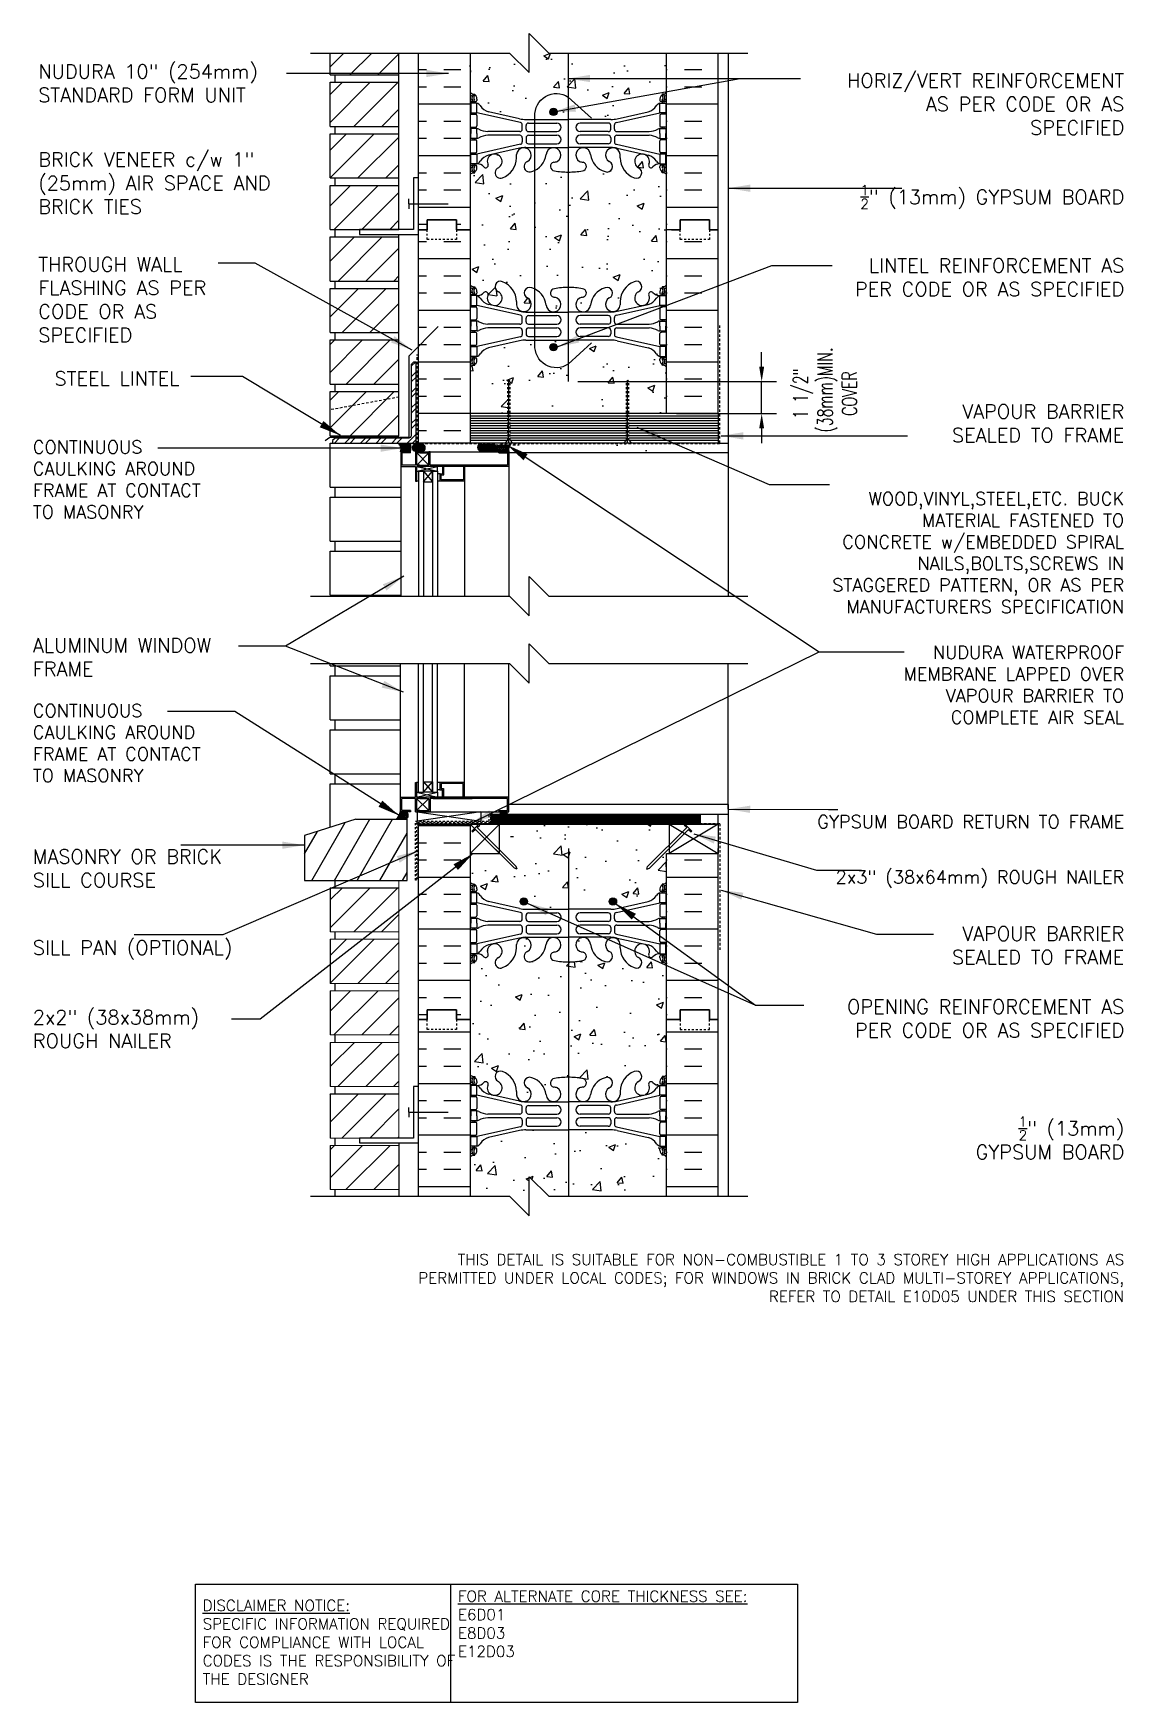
# Model space of a CAD drawing. Header units: inches. Extents: x 2891.1 to 2946.6, y 417.3 to 502.3.
import ezdxf
from ezdxf.enums import TextEntityAlignment as Align

# ---------------------------------------------------------------- set-up
doc = ezdxf.new("R2010")
doc.units = ezdxf.units.IN
doc.header["$LTSCALE"] = 0.5
doc.header["$MEASUREMENT"] = 0
doc.linetypes.add('DASHED2', pattern=[0.375, 0.25, -0.125])
doc.linetypes.add('HIDDEN2', pattern=[0.1875, 0.125, -0.0625])
doc.layers.get('Defpoints').update_dxf_attribs({"linetype": 'CONTINUOUS'})
for name, color, linetype in [('HATCH', 12, 'CONTINUOUS'), ('Hidden2', 12, 'HIDDEN2'), ('LINE18', 9, 'CONTINUOUS'), ('line25', 2, 'CONTINUOUS'), ('LINE3', 3, 'CONTINUOUS'), ('LINE50', 5, 'CONTINUOUS'), ('LINE9', 9, 'CONTINUOUS'), ('TEXT', 4, 'CONTINUOUS'), ('Web_Edge', 9, 'CONTINUOUS')]:
    doc.layers.add(name, color=color, linetype=linetype)
doc.styles.add('DIM', font='romans.shx', dxfattribs={"width": 0.7})
doc.styles.get("Standard").update_dxf_attribs({"font": 'romans.shx'})
doc.dimstyles.new('ext_12', dxfattribs={"dimscale": 12, "dimtxt": 0.09375, "dimasz": 0.09375, "dimexe": 0.09375, "dimexo": 0.0625, "dimgap": 0.0625, "dimtad": 1, "dimdec": 1, "dimzin": 3, "dimdsep": 46, "dimlunit": 4, "dimtxsty": 'DIM', "dimcen": 0.09, "dimdle": 0.09375, "dimclrt": 4, "dimadec": 0, "dimazin": 0, "dimtfac": 1, "dimtdec": 1, "dimtmove": 2, "dimatfit": 3, "dimfxl": 1, "dimfrac": 2, "dimtolj": 1, "dimtzin": 0, "dimarcsym": 0})
doc.dimstyles.new('ext_8', dxfattribs={"dimscale": 8, "dimtxt": 0.09375, "dimasz": 0.09375, "dimexe": 0.09375, "dimexo": 0.0625, "dimgap": 0.0625, "dimtad": 1, "dimdec": 1, "dimzin": 3, "dimdsep": 46, "dimlunit": 4, "dimtxsty": 'DIM', "dimcen": 0.09, "dimdle": 0.09375, "dimclrt": 4, "dimadec": 0, "dimazin": 0, "dimtfac": 1, "dimtdec": 1, "dimtmove": 2, "dimatfit": 3, "dimfxl": 1, "dimfrac": 2, "dimtolj": 1, "dimtzin": 0, "dimarcsym": 0})

msp = doc.modelspace()

# ---------------------------------------------------------------- texts
at = {"layer": 'TEXT'}
msp.add_text('STEEL LINTEL ', height=0.72, dxfattribs=at).set_placement((2899.045, 484.772), align=Align.MIDDLE_RIGHT)
for s, insert, char_height, width, attachment_point in [('NUDURA 10" (254mm) STANDARD FORM UNIT ', (2891.365, 499.809), 0.72, 16.55925, 4), ('\\A1;HORIZ/VERT REINFORCEMENT AS PER CODE OR AS SPECIFIED', (2946.623, 498.746), 0.72, 16.55925, 6), ('BRICK VENEER c/w 1" (25mm) AIR SPACE AND BRICK TIES', (2891.365, 494.723), 0.72, 14.07459, 4), ('\\A1;{\\H0.7x;\\S1/2;}" (13mm) GYPSUM BOARD', (2946.623, 494.014), 0.72, 14.86021, 6), ('THROUGH WALL FLASHING AS PER CODE OR AS SPECIFIED', (2891.365, 488.783), 0.72, 10.53123, 4), ('\\A1;LINTEL REINFORCEMENT AS PER CODE OR AS SPECIFIED', (2946.623, 489.92), 0.72, 16.55925, 6), ('VAPOUR BARRIER SEALED TO FRAME', (2946.623, 482.485), 0.72, 10.53123, 6), ('{\\H0.9167x;CONTINUOUS CAULKING AROUND FRAME AT CONTACT TO MASONRY}', (2891.09, 479.628), 0.72, 10.53123, 4), ('{\\H0.9167x;WOOD,VINYL,STEEL,ETC. BUCK MATERIAL FASTENED TO CONCRETE w/EMBEDDED SPIRAL NAILS,BOLTS,SCREWS IN STAGGERED PATTERN, OR AS PER MANUFACTURERS SPECIFICATION\\fCalibri|b0|i0|c0|p34;\\P\\A1;\\Fromans|c0;\\H1.091x;\\P\\P\\P\\P\\P\\P\\P\\P\\P }', (2946.623, 469.919), 0.72, 16.55925, 6), ('ALUMINUM WINDOW\\PFRAME', (2891.09, 470.58), 0.72, 10.53123, 4), ('{\\H0.9167x;NUDURA WATERPROOF MEMBRANE LAPPED OVER VAPOUR BARRIER TO COMPLETE AIR SEAL }', (2946.623, 469.171), 0.72, 15.16348, 6), ('{\\H0.9167x;CONTINUOUS CAULKING AROUND FRAME AT CONTACT TO MASONRY}', (2891.09, 466.204), 0.72, 10.53123, 4), ('{\\H0.9167x;GYPSUM BOARD RETURN TO FRAME}', (2946.623, 462.196), 0.72, 15.16348, 6), ('MASONRY OR BRICK SILL COURSE', (2891.09, 459.823), 0.72, 10.53123, 4), ('{\\H0.9167x;2x3" (38x64mm) ROUGH NAILER}', (2946.623, 459.272), 0.72, 15.16348, 6), ('VAPOUR BARRIER SEALED TO FRAME', (2946.623, 455.9), 0.72, 10.53123, 6), ('SILL PAN (OPTIONAL)', (2891.09, 455.668), 0.72, 10.53123, 4), ('OPENING REINFORCEMENT AS PER CODE OR AS SPECIFIED', (2946.623, 452.179), 0.72, 16.39183, 6), ('2x2" (38x38mm) ROUGH NAILER', (2891.09, 451.64), 0.72, 10.53123, 4), ('\\A1;{\\H0.7x;\\S1/2;}" (13mm) GYPSUM BOARD', (2946.623, 446.102), 0.72, 9.78074, 6), (' THIS DETAIL IS SUITABLE FOR NON-COMBUSTIBLE 1 TO 3 STOREY HIGH APPLICATIONS AS PERMITTED UNDER LOCAL CODES; FOR WINDOWS IN BRICK CLAD MULTI-STOREY APPLICATIONS, REFER TO DETAIL E10D05 UNDER THIS SECTION', (2946.623, 438.964), 0.5625, 40.63612, 6), ('{\\LDISCLAIMER NOTICE:}\\PSPECIFIC INFORMATION REQUIRED FOR COMPLIANCE WITH LOCAL CODES IS THE RESPONSIBILITY OF THE DESIGNER', (2899.731, 420.412), 0.5625, 14.00235, 4), ('{\\LFOR ALTERNATE CORE THICKNESS SEE:\\P}E6D01\\PE8D03\\PE12D03', (2912.723, 421.352), 0.5625, 23.33295, 4)]:
    msp.add_mtext(s, dxfattribs=dict(at, insert=insert, char_height=char_height, width=width, attachment_point=attachment_point))

# ---------------------------------------------------------------- blocks, each defined once
blk = doc.blocks.new('*D3')
at = {"layer": 'Defpoints', "color": 0, "transparency": 16777216}
for p in [(2918.325, 484.616), (2928.177, 484.616), (2923.342, 482.982)]:
    blk.add_point(p, dxfattribs=at)
at = {"layer": 'TEXT', "color": 0, "lineweight": -2, "transparency": 16777216}
for p, q in [((2928.177, 485.366), (2928.177, 486.116)), ((2918.825, 484.616), (2928.927, 484.616)), ((2928.177, 482.982), (2928.177, 484.616)), ((2923.842, 482.982), (2928.927, 482.982)), ((2928.177, 482.232), (2928.177, 481.482))]:
    blk.add_line(p, q, dxfattribs=at)
at = {"layer": 'TEXT', "color": 0, "transparency": 16777216}
for points in [[(2928.052, 485.366), (2928.302, 485.366), (2928.177, 484.616)], [(2928.052, 482.232), (2928.302, 482.232), (2928.177, 482.982)]]:
    blk.add_solid(points, dxfattribs=at)
at = {"layer": 'TEXT', "color": 4, "transparency": 16777216, "insert": (2931.401, 484.006), "char_height": 0.75, "attachment_point": 5, "rotation": 90, "style": 'DIM'}
blk.add_mtext('\\A1;1 1/2" \\P (38mm)MIN. \\PCOVER', dxfattribs=at)

# ---------------------------------------------------------------- dimensions: what is measured, and where the dimension line sits
at = {"layer": 'TEXT'}
dim = msp.add_linear_dim(base=(2928.177, 484.616), p1=(2923.342, 482.982), p2=(2918.325, 484.616), angle=90, text='<> \\P (38mm)MIN. \\PCOVER', dimstyle='ext_8', dxfattribs=at)
dim.commit()
dim.dimension.update_dxf_attribs({"geometry": '*D3', "text_midpoint": (2931.401, 484.006), "dimtype": 160})

# ---------------------------------------------------------------- hatches: boundary and pattern name
at = {"layer": 'HATCH'}
h = msp.add_hatch(dxfattribs=at)
h.set_pattern_fill('AR-CONC', color=256, scale=0.5)
h.set_pattern_definition([(50, (0, 0), (3.586301, -0.3137607), [0.375, -4.125]), (355, (0, 0), (-0.6937567, 3.7609607), [0.3, -3.3]), (100.45144, (0.299, -0.026), (2.8925442, 3.4472), [0.318701, -3.5057106]), (46.1842, (0, 1), (5.3362067, -0.8275964), [0.5625, -6.1875]), (96.63564, (0.4447, 0.931), (4.67331, 4.870593), [0.478052, -5.258569]), (351.18416, (0, 1), (4.67331, 4.870593), [0.45, -4.95]), (21, (0.5, 0.75), (2.9845353, -2.0130945), [0.375, -4.125]), (326, (0.5, 0.75), (1.2165767, 3.62575), [0.3, -3.3]), (71.45144, (0.7487, 0.5822), (4.201112, 1.6126558), [0.318701, -3.5057106]), (37.5, (0, 0), (0.0607993, 1.66446927), [0, -3.26, 0, -3.35, 0, -3.3125]), (7.5, (0, 0), (1.3153477, 1.9720586), [0, -1.91, 0, -3.185, 0, -1.2625]), (327.5, (-1.115, 0), (2.6691122, -0.11277436), [0, -1.25, 0, -3.9, 0, -5.175]), (317.5, (-1.615, 0), (2.9159308, 0.500525), [0, -1.625, 0, -2.59, 0, -3.675])])
h.paths.add_polyline_path([(2923.342, 445.123, 0.08841), (2923.196, 445.221), (2923.106, 445.221), (2923.106, 445.262, -0.249069), (2922.996, 445.469), (2922.996, 445.537, -0.414214), (2923.059, 445.599), (2923.106, 445.599), (2923.106, 445.669), (2923.001, 445.669, -0.168672), (2922.815, 445.819, 0.17445), (2922.408, 446.115), (2920.827, 446.468, 0.054974), (2920.5, 446.504), (2918.342, 446.504), (2916.184, 446.504, 0.054974), (2915.857, 446.468), (2914.277, 446.115, 0.17445), (2913.869, 445.819, -0.168672), (2913.683, 445.669), (2913.578, 445.669), (2913.578, 445.599), (2913.626, 445.599, -0.414214), (2913.688, 445.537), (2913.688, 445.469, -0.249069), (2913.578, 445.262), (2913.578, 445.221), (2913.488, 445.221, 0.088416), (2913.342, 445.123), (2913.342, 443.123), (2915.342, 443.123), (2916.342, 442.123), (2916.342, 444.123), (2917.342, 443.123), (2923.342, 443.123)])
h.paths.add_polyline_path([(2923.342, 454.931, 0.08841), (2923.196, 455.028), (2923.106, 455.028), (2923.106, 455.07, -0.249069), (2922.996, 455.277), (2922.996, 455.345, -0.414214), (2923.059, 455.407), (2923.106, 455.407), (2923.106, 455.477), (2923.001, 455.477, 0.23174), (2922.644, 455.326, -0.834375), (2922.432, 455.452), (2922.444, 455.473, 2.155404), (2921.905, 455.279, -1), (2921.692, 454.768, -0.311223), (2920.983, 455.784), (2920.983, 455.949, 1.661382), (2920.422, 455.596, -1), (2920.208, 455.085, -0.30095), (2919.472, 455.957, 1.661382), (2918.911, 455.604, 0.055617), (2919.09, 455.559, -0.843243), (2919.056, 455.126, -0.047544), (2918.342, 455.062, -0.047544), (2917.628, 455.126, -0.843243), (2917.594, 455.559, 0.055617), (2917.773, 455.604, 1.661382), (2917.212, 455.957, -0.30095), (2916.476, 455.085, -1), (2916.262, 455.596, 1.661382), (2915.701, 455.949), (2915.702, 455.803, -0.316114), (2914.993, 454.768, -1), (2914.779, 455.279, 2.155404), (2914.241, 455.473), (2914.252, 455.452, -0.834375), (2914.041, 455.326, 0.23174), (2913.683, 455.477), (2913.578, 455.477), (2913.578, 455.407), (2913.626, 455.407, -0.414214), (2913.688, 455.345), (2913.688, 455.277, -0.249069), (2913.578, 455.07), (2913.578, 455.028), (2913.488, 455.028, 0.088416), (2913.342, 454.931), (2913.342, 449.316, 0.088416), (2913.488, 449.218), (2913.578, 449.218), (2913.578, 449.177, -0.249069), (2913.688, 448.969), (2913.688, 448.902, -0.414214), (2913.626, 448.839), (2913.578, 448.839), (2913.578, 448.769), (2913.683, 448.769, 0.23174), (2914.041, 448.921, -0.834375), (2914.252, 448.795), (2914.241, 448.774, 2.155404), (2914.779, 448.968, -1), (2914.993, 449.479, -0.311223), (2915.702, 448.463), (2915.701, 448.298, 1.661382), (2916.262, 448.651, -1), (2916.476, 449.162, -0.30095), (2917.212, 448.29, 1.661382), (2917.773, 448.642, 0.055617), (2917.594, 448.688, -0.843243), (2917.628, 449.12, -0.047544), (2918.342, 449.185, -0.047544), (2919.056, 449.12, -0.843243), (2919.09, 448.688, 0.055617), (2918.911, 448.642, 1.661382), (2919.472, 448.29, -0.30095), (2920.208, 449.162, -1), (2920.422, 448.651, 1.661382), (2920.983, 448.298), (2920.983, 448.444, -0.316114), (2921.692, 449.479, -1), (2921.905, 448.968, 2.155404), (2922.444, 448.774), (2922.432, 448.795, -0.834375), (2922.644, 448.921, 0.23174), (2923.001, 448.769), (2923.106, 448.769), (2923.106, 448.839), (2923.059, 448.839, -0.414214), (2922.996, 448.902), (2922.996, 448.969, -0.249069), (2923.106, 449.177), (2923.106, 449.218), (2923.196, 449.218, 0.08841), (2923.342, 449.316)])
h.paths.add_polyline_path([(2923.467, 461.005), (2923.467, 462.076), (2914.842, 462.076), (2914.842, 460.758), (2915.686, 459.914), (2915.727, 459.785), (2915.598, 459.826), (2914.847, 460.576), (2913.342, 460.576), (2913.342, 459.123, 0.088416), (2913.488, 459.026), (2913.578, 459.026), (2913.578, 458.984, -0.249069), (2913.688, 458.777), (2913.688, 458.71, -0.414214), (2913.626, 458.647), (2913.578, 458.647), (2913.578, 458.577), (2913.683, 458.577, -0.168672), (2913.869, 458.428, 0.17445), (2914.277, 458.132), (2915.857, 457.779, 0.054974), (2916.184, 457.743), (2918.342, 457.743), (2920.5, 457.743, 0.054974), (2920.827, 457.779), (2922.408, 458.132, 0.17445), (2922.815, 458.428, -0.168672), (2923.001, 458.577), (2923.106, 458.577), (2923.106, 458.647), (2923.059, 458.647, -0.414214), (2922.996, 458.71), (2922.996, 458.777, -0.249069), (2923.106, 458.984), (2923.106, 459.026), (2923.196, 459.026, 0.08841), (2923.342, 459.123), (2923.342, 460.576), (2923.467, 460.576), (2923.467, 460.829), (2922.464, 459.826), (2922.336, 459.785), (2922.376, 459.914)])
h.paths.add_polyline_path([(2921.293, 484.569), (2921.356, 484.688), (2921.418, 484.569), (2921.418, 482.982), (2923.342, 482.982), (2923.342, 485.346, 0.08841), (2923.196, 485.443), (2923.106, 485.443), (2923.106, 485.485, -0.249069), (2922.996, 485.692), (2922.996, 485.759, -0.414214), (2923.059, 485.822), (2923.106, 485.822), (2923.106, 485.892), (2923.001, 485.892, -0.168672), (2922.815, 486.041, 0.17445), (2922.408, 486.337), (2920.827, 486.69, 0.054974), (2920.5, 486.726), (2918.342, 486.726), (2916.184, 486.726, 0.054974), (2915.857, 486.69), (2914.277, 486.337, 0.17445), (2913.869, 486.041, -0.168672), (2913.683, 485.892), (2913.578, 485.892), (2913.578, 485.822), (2913.626, 485.822, -0.414214), (2913.688, 485.759), (2913.688, 485.692, -0.249069), (2913.578, 485.485), (2913.578, 485.443), (2913.488, 485.443, 0.088416), (2913.342, 485.346), (2913.342, 482.982), (2915.253, 482.982), (2915.253, 484.569), (2915.315, 484.688), (2915.378, 484.569), (2915.378, 482.982), (2921.293, 482.982)])
h.paths.add_polyline_path([(2923.342, 492.346), (2923.342, 495.153, 0.08841), (2923.196, 495.251), (2923.106, 495.251), (2923.106, 495.292, -0.249069), (2922.996, 495.499), (2922.996, 495.567, -0.414214), (2923.059, 495.629), (2923.106, 495.629), (2923.106, 495.699), (2923.001, 495.699, 0.23174), (2922.644, 495.548, -0.834375), (2922.432, 495.674), (2922.444, 495.695, 2.155404), (2921.905, 495.501, -1), (2921.692, 494.99, -0.311223), (2920.983, 496.006), (2920.983, 496.171, 1.661382), (2920.422, 495.818, -1), (2920.208, 495.307, -0.30095), (2919.472, 496.179, 1.661382), (2918.911, 495.826, 0.055617), (2919.09, 495.781, -0.843243), (2919.056, 495.349, -0.047544), (2918.342, 495.284, -0.047544), (2917.628, 495.349, -0.843243), (2917.594, 495.781, 0.055617), (2917.773, 495.826, 1.661382), (2917.212, 496.179, -0.30095), (2916.476, 495.307, -1), (2916.262, 495.818, 1.661382), (2915.701, 496.171), (2915.702, 496.025, -0.316114), (2914.993, 494.99, -1), (2914.779, 495.501, 2.155404), (2914.241, 495.695), (2914.252, 495.674, -0.834375), (2914.041, 495.548, 0.23174), (2913.683, 495.699), (2913.578, 495.699), (2913.578, 495.629), (2913.626, 495.629, -0.414214), (2913.688, 495.567), (2913.688, 495.499, -0.249069), (2913.578, 495.292), (2913.578, 495.251), (2913.488, 495.251, 0.088416), (2913.342, 495.153), (2913.342, 492.346), (2913.342, 489.538, 0.088416), (2913.488, 489.441), (2913.578, 489.441), (2913.578, 489.399, -0.249069), (2913.688, 489.192), (2913.688, 489.124, -0.414214), (2913.626, 489.062), (2913.578, 489.062), (2913.578, 488.992), (2913.683, 488.992, 0.23174), (2914.041, 489.143, -0.834375), (2914.252, 489.017), (2914.241, 488.996, 2.155404), (2914.779, 489.19, -1), (2914.993, 489.701, -0.311223), (2915.702, 488.685), (2915.701, 488.52, 1.661382), (2916.262, 488.873, -1), (2916.476, 489.384, -0.30095), (2917.212, 488.512, 1.661382), (2917.773, 488.865, 0.055617), (2917.594, 488.91, -0.843243), (2917.628, 489.343, -0.047544), (2918.342, 489.407, -0.047544), (2919.056, 489.343, -0.843243), (2919.09, 488.91, 0.055617), (2918.911, 488.865, 1.661382), (2919.472, 488.512, -0.30095), (2920.208, 489.384, -1), (2920.422, 488.873, 1.661382), (2920.983, 488.52), (2920.983, 488.666, -0.316114), (2921.692, 489.701, -1), (2921.905, 489.19, 2.155404), (2922.444, 488.996), (2922.432, 489.017, -0.834375), (2922.644, 489.143, 0.23174), (2923.001, 488.992), (2923.106, 488.992), (2923.106, 489.062), (2923.059, 489.062, -0.414214), (2922.996, 489.124), (2922.996, 489.192, -0.249069), (2923.106, 489.399), (2923.106, 489.441), (2923.196, 489.441, 0.08841), (2923.342, 489.538)])
h.paths.add_polyline_path([(2923.342, 501.346), (2917.342, 501.346), (2916.342, 502.346), (2916.342, 500.346), (2915.342, 501.346), (2913.342, 501.346), (2913.342, 499.346, 0.088416), (2913.488, 499.248), (2913.578, 499.248), (2913.578, 499.207, -0.249069), (2913.688, 498.999), (2913.688, 498.932, -0.414214), (2913.626, 498.869), (2913.578, 498.869), (2913.578, 498.799), (2913.683, 498.799, -0.168672), (2913.869, 498.65, 0.17445), (2914.277, 498.354), (2915.857, 498.001, 0.054974), (2916.184, 497.965), (2918.342, 497.965), (2920.5, 497.965, 0.054974), (2920.827, 498.001), (2922.408, 498.354, 0.17445), (2922.815, 498.65, -0.168672), (2923.001, 498.799), (2923.106, 498.799), (2923.106, 498.869), (2923.059, 498.869, -0.414214), (2922.996, 498.932), (2922.996, 498.999, -0.249069), (2923.106, 499.207), (2923.106, 499.248), (2923.196, 499.248, 0.08841), (2923.342, 499.346)])
h = msp.add_hatch(dxfattribs=at)
h.set_pattern_fill('ANSI31', color=256, scale=8, style=0)
h.paths.add_polyline_path([(2909.717, 486.732), (2906.217, 486.732), (2906.217, 484.482), (2909.717, 484.482)])
h.paths.add_polyline_path([(2909.717, 489.357), (2906.217, 489.357), (2906.217, 487.107), (2909.717, 487.107)])
h.paths.add_polyline_path([(2909.717, 491.982), (2906.217, 491.982), (2906.217, 489.732), (2909.717, 489.732)])
h.paths.add_polyline_path([(2909.717, 494.607), (2906.217, 494.607), (2906.217, 492.357), (2909.717, 492.357)])
h.paths.add_polyline_path([(2909.717, 497.232), (2906.217, 497.232), (2906.217, 494.982), (2909.717, 494.982)])
h.paths.add_polyline_path([(2909.717, 499.857), (2906.217, 499.857), (2906.217, 497.607), (2909.717, 497.607)])
h.paths.add_polyline_path([(2909.717, 501.346), (2906.217, 501.346), (2906.217, 500.232), (2909.717, 500.232)])
h.paths.add_polyline_path([(2909.717, 483.822), (2906.217, 483.175), (2906.217, 481.857), (2909.717, 481.857)])
h.paths.add_polyline_path([(2909.717, 483.822), (2909.717, 484.107), (2906.217, 484.107), (2906.217, 483.175)])
h.paths.add_polyline_path([(2909.717, 458.839), (2906.217, 458.839), (2906.217, 456.589), (2909.717, 456.589)])
h.paths.add_polyline_path([(2909.717, 456.214), (2906.217, 456.214), (2906.217, 453.964), (2909.717, 453.964)])
h.paths.add_polyline_path([(2909.717, 453.589), (2906.217, 453.589), (2906.217, 451.339), (2909.717, 451.339)])
h.paths.add_polyline_path([(2909.717, 450.964), (2906.217, 450.964), (2906.217, 448.714), (2909.717, 448.714)])
h.paths.add_polyline_path([(2909.717, 448.339), (2906.217, 448.339), (2906.217, 446.089), (2909.717, 446.089)])
h.paths.add_polyline_path([(2909.717, 445.714), (2906.217, 445.714), (2906.217, 443.464), (2909.717, 443.464)])
h = msp.add_hatch(dxfattribs=at)
h.set_pattern_fill('INSUL', color=256, scale=7, style=0)
h.paths.add_polyline_path([(2913.342, 501.346), (2910.717, 501.346), (2910.717, 492.346), (2911.155, 492.346), (2911.155, 492.846), (2912.655, 492.846), (2912.655, 492.346), (2913.342, 492.346)])
h.paths.add_polyline_path([(2925.967, 501.346), (2923.342, 501.346), (2923.342, 492.346), (2923.592, 492.346), (2924.03, 492.346), (2924.03, 492.846), (2925.53, 492.846), (2925.53, 492.346), (2925.967, 492.346)])
h = msp.add_hatch(dxfattribs=at)
h.set_pattern_fill('INSUL', color=256, scale=7, style=0)
h.paths.add_polyline_path([(2913.342, 492.346), (2912.655, 492.346), (2912.655, 491.846), (2911.155, 491.846), (2911.155, 492.346), (2910.717, 492.346), (2910.717, 492.107), (2910.717, 481.482), (2913.342, 481.482)])
h.paths.add_polyline_path([(2925.967, 492.346), (2925.53, 492.346), (2925.53, 491.846), (2924.03, 491.846), (2924.03, 492.346), (2923.592, 492.346), (2923.342, 492.346), (2923.342, 482.982), (2925.967, 482.982)])
h = msp.add_hatch(dxfattribs=at)
h.set_pattern_fill('ANSI32', color=256, scale=1.5, style=0)
h.set_pattern_definition([(45, (2995.95174, 327.04824), (-0.3977476, 0.3977476), []), (45, (2996.2169, 327.04824), (-0.3977476, 0.3977476), [])])
h.paths.add_polyline_path([(2910.592, 481.482), (2910.592, 485.607), (2910.467, 485.607), (2910.342, 485.482), (2910.342, 481.857, -0.414214), (2910.217, 481.732), (2906.467, 481.732), (2906.342, 481.607), (2906.342, 481.482)])
h = msp.add_hatch(dxfattribs=at)
h.set_pattern_fill('ANSI37', color=256, scale=0.5)
h.set_pattern_definition([(45, (86.112674, -4.442184), (-0.0441941738, 0.0441941738), []), (135, (86.112674, -4.442184), (-0.0441941738, -0.0441941738), [])])
edge = h.paths.add_edge_path()
edge.add_line((2910.902, 481.426), (2910.566, 481.426))
edge.add_arc((2910.583, 481.245), 0.182, 95.41549, 264.92316)
edge.add_line((2910.567, 481.064), (2910.902, 481.064))
edge.add_arc((2910.877, 481.245), 0.183, 278.08236, 441.91764)
edge = h.paths.add_edge_path()
edge.add_line((2915.362, 481.386), (2914.619, 481.386))
edge.add_arc((2914.619, 481.416), 0.03, 180, 270, ccw=False)
edge.add_line((2914.589, 481.416), (2914.589, 481.419))
edge.add_arc((2914.559, 481.419), 0.03, 360, 450)
edge.add_line((2914.559, 481.449), (2913.816, 481.447))
edge.add_arc((2913.958, 481.263), 0.233, 127.84911, 249.9384)
edge.add_line((2913.879, 481.044), (2914.805, 481.044))
edge.add_line((2914.805, 481.044), (2915.305, 481.044))
edge.add_arc((2915.847, 481.13), 0.549, 152.06679, 188.9397, ccw=False)
edge = h.paths.add_edge_path()
edge.add_line((2910.305, 481.482), (2909.69, 481.482))
edge.add_arc((2909.429, 481.179), 0.399, -19.77133, 49.24807, ccw=False)
edge.add_line((2909.805, 481.044), (2910.305, 481.044))
edge.add_arc((2909.492, 481.263), 0.841, 344.92962, 375.07038)
h = msp.add_hatch(dxfattribs=at)
h.set_pattern_fill('AR-SAND', color=256, scale=0.5, style=0)
h.set_pattern_definition([(37.5, (86.1127, -4.4422), (-0.03149668, 0.96341188), [0, -0.76, 0, -0.85, 0, -0.8125]), (7.5, (86.1127, -4.4422), (0.88488835, 1.41107303), [0, -0.41, 0, -0.685, 0, -0.2625]), (327.5, (85.4977, -4.4422), (1.55707093, 0.00282953), [0, -0.25, 0, -0.9, 0, -1.175]), (317.5, (85.4977, -4.4422), (1.5030633, 0.4388378), [0, -0.125, 0, -0.59, 0, -0.675])])
h.paths.add_polyline_path([(2920.615, 481.482), (2920.979, 481.293), (2921.582, 480.982), (2922.467, 480.982), (2922.467, 481.482)])
h = msp.add_hatch(dxfattribs=at)
h.set_pattern_fill('ANSI37', color=256, scale=0.5)
h.set_pattern_definition([(45, (86.112674, -4.442184), (-0.0441941738, 0.0441941738), []), (135, (86.112674, -4.442184), (-0.0441941738, -0.0441941738), [])])
h.paths.add_polyline_path([(2910.042, 462.701), (2909.8, 462.701), (2909.8, 462.732, -0.182658), (2909.574, 462.326), (2910.042, 462.326, 0.799805)])
h = msp.add_hatch(dxfattribs=at)
h.set_pattern_fill('ANSI37', color=256, scale=0.25)
h.set_pattern_definition([(45, (86.112674, -4.442184), (-0.0220970869, 0.0220970869), []), (135, (86.112674, -4.442184), (-0.0220970869, -0.0220970869), [])])
h.paths.add_polyline_path([(2915.173, 462.695), (2914.92, 462.695, 0.765833), (2914.889, 462.592), (2915.204, 462.592, 0.765833)])
h.paths.add_polyline_path([(2915.086, 462.639, -1), (2915.004, 462.639, -1)], flags=16)
h = msp.add_hatch(dxfattribs=at)
h.set_pattern_fill('ANSI31', color=256, scale=8, angle=15, style=0)
h.set_pattern_definition([(60, (2801.5297, 309.5042), (-0.8660254, 0.5), [])])
h.paths.add_polyline_path([(2910.135, 462.326), (2907.523, 462.326), (2904.911, 461.501), (2904.911, 459.214), (2910.135, 459.214)])
h = msp.add_hatch(dxfattribs=at)
h.set_pattern_fill('INSUL', color=256, scale=7, style=0)
h.paths.add_polyline_path([(2913.342, 462.335), (2910.717, 462.335), (2910.717, 452.123), (2911.155, 452.123), (2911.155, 452.623), (2912.655, 452.623), (2912.655, 452.123), (2913.342, 452.123)])
h.paths.add_polyline_path([(2925.967, 460.576), (2924.467, 460.576), (2923.342, 460.576), (2923.342, 452.123), (2924.03, 452.123), (2924.03, 452.623), (2925.53, 452.623), (2925.53, 452.123), (2925.967, 452.123)])
h = msp.add_hatch(dxfattribs=at)
h.set_pattern_fill('INSUL', color=256, scale=7, style=0)
h.paths.add_polyline_path([(2910.717, 443.123), (2913.342, 443.123), (2913.342, 445.835), (2913.342, 452.123), (2912.655, 452.123), (2912.655, 451.623), (2911.155, 451.623), (2911.155, 452.123), (2910.717, 452.123), (2910.717, 445.835)])
h.paths.add_polyline_path([(2925.967, 452.123), (2925.53, 452.123), (2925.53, 451.623), (2924.03, 451.623), (2924.03, 452.123), (2923.342, 452.123), (2923.342, 445.835), (2923.342, 443.123), (2925.967, 443.123), (2925.967, 445.835)])
at = {"layer": 'LINE3'}
for points in [[(2917.774, 498.347, 1), (2917.399, 498.347, 1)], [(2917.774, 486.367, 1), (2917.399, 486.367, 1)], [(2916.263, 458.134, 1), (2915.888, 458.134, 1)], [(2920.797, 458.134, 1), (2920.422, 458.134, 1)]]:
    msp.add_hatch(color=256, dxfattribs=at).paths.add_polyline_path(points)

# ---------------------------------------------------------------- linework, layer by layer
at = {"layer": 'HATCH'}
for p, q in [((2923.165, 499.082), (2923.165, 499.082)), ((2923.323, 496.363), (2923.323, 496.363)), ((2915.315, 481.482), (2915.315, 484.688)), ((2921.356, 481.482), (2921.356, 484.688)), ((2915.253, 482.857), (2913.342, 482.857)), ((2921.293, 482.857), (2915.378, 482.857)), ((2925.967, 482.857), (2921.418, 482.857)), ((2915.253, 482.732), (2913.342, 482.732)), ((2915.253, 482.607), (2913.342, 482.607)), ((2915.253, 482.482), (2913.342, 482.482)), ((2915.253, 482.357), (2913.342, 482.357)), ((2915.253, 482.107), (2913.342, 482.107)), ((2921.293, 482.732), (2915.378, 482.732)), ((2921.293, 482.607), (2915.378, 482.607)), ((2921.293, 482.482), (2915.378, 482.482)), ((2921.293, 482.357), (2915.378, 482.357)), ((2921.293, 482.107), (2915.378, 482.107)), ((2925.967, 482.732), (2921.418, 482.732)), ((2925.967, 482.607), (2921.418, 482.607)), ((2925.967, 482.482), (2921.418, 482.482)), ((2925.967, 482.357), (2921.418, 482.357)), ((2925.967, 482.107), (2921.418, 482.107)), ((2910.566, 481.426), (2910.902, 481.426)), ((2915.253, 481.982), (2913.342, 481.982)), ((2915.253, 481.857), (2913.342, 481.857)), ((2915.253, 481.732), (2913.342, 481.732)), ((2915.234, 481.607), (2913.342, 481.607)), ((2921.293, 481.982), (2915.378, 481.982)), ((2921.293, 481.857), (2915.378, 481.857)), ((2921.293, 481.732), (2915.378, 481.732)), ((2921.275, 481.607), (2915.396, 481.607)), ((2925.967, 481.982), (2921.418, 481.982)), ((2925.967, 481.857), (2921.418, 481.857)), ((2925.967, 481.732), (2921.418, 481.732)), ((2925.967, 481.607), (2921.437, 481.607)), ((2910.902, 481.064), (2910.567, 481.064)), ((2926.467, 480.982), (2926.467, 473.689)), ((2926.467, 462.835), (2926.467, 470.262)), ((2910.65, 462.701), (2913.89, 462.225)), ((2913.89, 462.701), (2910.65, 462.225)), ((2925.069, 462.545), (2914.404, 462.545)), ((2925.069, 462.514), (2914.404, 462.514)), ((2925.069, 462.482), (2914.404, 462.482)), ((2925.069, 462.451), (2914.404, 462.451)), ((2913.342, 462.076), (2914.842, 460.576)), ((2914.842, 462.076), (2913.342, 460.576)), ((2925.069, 462.42), (2914.404, 462.42)), ((2925.069, 462.389), (2914.404, 462.389)), ((2925.069, 462.357), (2914.404, 462.357)), ((2914.404, 462.326), (2925.069, 462.326)), ((2925.069, 462.295), (2914.404, 462.295)), ((2925.069, 462.264), (2914.404, 462.264)), ((2925.069, 462.232), (2914.404, 462.232)), ((2925.069, 462.201), (2914.404, 462.201)), ((2925.069, 462.17), (2914.404, 462.17)), ((2925.069, 462.139), (2914.404, 462.139)), ((2925.069, 462.107), (2914.404, 462.107)), ((2923.467, 462.076), (2925.967, 460.576)), ((2925.967, 462.076), (2923.467, 460.576))]:
    msp.add_line(p, q, dxfattribs=at)
at = {"layer": 'HATCH', "color": 6, "linetype": 'DASHED2'}
for p, q in [((2910.655, 481.449), (2910.655, 485.99)), ((2914.559, 481.449), (2910.655, 481.449)), ((2914.589, 481.416), (2914.589, 481.419)), ((2914.619, 481.386), (2915.829, 481.386)), ((2914.389, 462.123), (2914.389, 462.592)), ((2914.389, 462.592), (2915.389, 462.592)), ((2910.686, 462.123), (2914.389, 462.123)), ((2910.686, 462.123), (2910.686, 459.227)), ((2926.042, 462.1), (2913.404, 462.1)), ((2926.042, 462.1), (2926.042, 455.656))]:
    msp.add_line(p, q, dxfattribs=at)
msp.add_lwpolyline([(2926.03, 487.468), (2926.03, 481.449), (2914.826, 481.449)], dxfattribs=at)
at = {"layer": 'HATCH', "flags": 128}
for points in [[(2909.809, 480.294), (2909.809, 473.689)], [(2915.309, 480.294), (2915.309, 473.689)], [(2913.059, 479.544), (2913.059, 473.689)], [(2909.805, 463.46), (2909.805, 470.262)], [(2913.055, 464.201), (2913.055, 470.253)], [(2915.305, 463.451), (2915.305, 470.253)]]:
    msp.add_lwpolyline(points, dxfattribs=at)
at = {"layer": 'HATCH'}
for centre, radius, start, end in [((2909.429, 481.179), 0.399, 340.22867, 49.24807), ((2909.492, 481.263), 0.841, 344.92962, 15.07038), ((2910.583, 481.245), 0.182, 95.07684, 264.92316), ((2910.877, 481.245), 0.183, 278.08236, 81.91764), ((2913.958, 481.263), 0.233, 110.06284, 249.93716), ((2915.847, 481.13), 0.549, 140.05086, 188.9397), ((2909.15, 462.829), 0.658, 310.17859, 351.58269), ((2910, 462.514), 0.192, 282.69398, 77.30602)]:
    msp.add_arc(centre, radius, start, end, dxfattribs=at)
at = {"layer": 'HATCH', "color": 6, "linetype": 'DASHED2'}
for centre, start, end in [((2914.559, 481.419), 0, 90), ((2914.619, 481.416), 180, 270)]:
    msp.add_arc(centre, 0.03, start, end, dxfattribs=at)
at = {"layer": 'Hidden2'}
msp.add_lwpolyline([(2910.621, 459.225), (2910.559, 459.225), (2910.559, 462.225), (2914.309, 462.225), (2914.309, 462.6), (2914.371, 462.6), (2914.371, 462.163), (2910.621, 462.163), (2910.621, 459.225)], dxfattribs=at)
at = {"layer": 'LINE18', "linetype": 'HIDDEN2'}
for p, q in [((2915.315, 484.688), (2915.253, 484.569)), ((2915.253, 481.625), (2915.253, 484.569)), ((2915.315, 484.688), (2915.378, 484.569)), ((2915.378, 481.625), (2915.378, 484.569)), ((2921.356, 484.688), (2921.293, 484.569)), ((2921.293, 481.625), (2921.293, 484.569)), ((2921.356, 484.688), (2921.418, 484.569)), ((2921.418, 481.625), (2921.418, 484.569))]:
    msp.add_line(p, q, dxfattribs=at)
at = {"layer": 'LINE18'}
for p, q in [((2915.253, 481.625), (2915.109, 481.482)), ((2915.378, 481.625), (2915.521, 481.482)), ((2921.293, 481.625), (2921.15, 481.482)), ((2921.418, 481.625), (2921.562, 481.482)), ((2910.309, 480.982), (2910.309, 481.044)), ((2914.809, 480.982), (2914.809, 481.044)), ((2926.467, 480.982), (2915.309, 480.982)), ((2911.464, 463.389), (2913.446, 463.389)), ((2910.305, 462.764), (2910.305, 462.701)), ((2914.805, 462.764), (2914.805, 462.701)), ((2913.436, 461.723), (2913.48, 461.679)), ((2913.612, 461.811), (2915.598, 459.826)), ((2913.701, 461.9), (2915.686, 459.914)), ((2913.789, 462.076), (2913.833, 462.032)), ((2924.362, 461.9), (2922.376, 459.914)), ((2924.45, 461.811), (2922.464, 459.826)), ((2924.273, 462.076), (2924.229, 462.032)), ((2924.626, 461.723), (2924.582, 461.679)), ((2915.727, 459.785), (2915.686, 459.914)), ((2922.336, 459.785), (2922.376, 459.914)), ((2915.727, 459.785), (2915.598, 459.826)), ((2922.336, 459.785), (2922.464, 459.826))]:
    msp.add_line(p, q, dxfattribs=at)
at = {"layer": 'LINE18', "color": 2, "lineweight": 0}
for p, q in [((2909.717, 456.589), (2909.717, 459.214)), ((2909.717, 458.839), (2906.217, 458.839)), ((2906.467, 458.839), (2909.717, 458.839)), ((2909.717, 456.589), (2906.217, 456.589)), ((2909.717, 453.964), (2909.717, 456.589)), ((2909.717, 456.214), (2906.217, 456.214)), ((2909.717, 453.964), (2906.217, 453.964)), ((2909.717, 446.089), (2909.717, 453.964)), ((2909.717, 453.589), (2906.217, 453.589)), ((2909.717, 451.339), (2906.217, 451.339)), ((2909.717, 450.964), (2906.217, 450.964)), ((2909.717, 448.714), (2906.217, 448.714)), ((2909.717, 448.339), (2906.217, 448.339)), ((2906.467, 448.339), (2909.717, 448.339)), ((2909.717, 446.089), (2906.217, 446.089)), ((2909.717, 445.714), (2906.217, 445.714)), ((2909.717, 443.464), (2906.217, 443.464))]:
    msp.add_line(p, q, dxfattribs=at)
at = {"layer": 'LINE18', "flags": 128}
for points in [[(2910.309, 481.044), (2909.809, 481.044), (2909.809, 480.294), (2910.559, 480.294), (2910.559, 479.544)], [(2910.309, 480.982), (2909.872, 480.982), (2909.872, 480.357)], [(2910.559, 480.357), (2909.872, 480.357)], [(2910.559, 481.044), (2914.809, 481.044)], [(2910.559, 481.044), (2910.559, 480.357)], [(2910.559, 481.044), (2910.622, 481.044)], [(2910.782, 481.044), (2910.622, 481.044)], [(2910.622, 480.357), (2910.622, 480.982)], [(2910.782, 480.982), (2910.622, 480.982)], [(2910.782, 480.357), (2910.622, 480.357)], [(2910.622, 479.544), (2910.622, 480.294)], [(2910.782, 480.294), (2910.622, 480.294)], [(2910.782, 480.982), (2910.782, 481.044)], [(2910.782, 480.982), (2911.086, 480.982)], [(2910.782, 480.357), (2911.086, 480.357)], [(2910.782, 480.294), (2910.782, 480.357)], [(2910.782, 480.294), (2911.086, 480.294)], [(2911.086, 481.044), (2911.246, 481.044)], [(2911.086, 480.982), (2911.086, 481.044)], [(2911.086, 480.982), (2911.246, 480.982)], [(2911.086, 480.294), (2911.086, 480.357)], [(2911.086, 480.357), (2911.246, 480.357)], [(2915.309, 480.294), (2911.086, 480.294)], [(2911.309, 481.044), (2911.246, 481.044)], [(2911.246, 480.357), (2911.246, 480.982)], [(2911.309, 480.357), (2911.309, 481.044)], [(2915.247, 480.357), (2911.309, 480.357)], [(2911.684, 480.044), (2911.684, 480.294)], [(2913.059, 480.294), (2913.059, 479.544), (2911.809, 479.544), (2911.809, 479.919), (2911.934, 479.919)], [(2912.997, 480.294), (2912.997, 479.607), (2911.872, 479.607), (2911.872, 479.857), (2911.997, 479.857)], [(2911.934, 480.294), (2911.934, 479.919)], [(2911.997, 479.857), (2911.997, 480.294)], [(2914.809, 481.044), (2915.309, 481.044), (2915.309, 480.294)], [(2914.809, 480.982), (2915.247, 480.982), (2915.247, 480.357)], [(2910.559, 479.544), (2910.622, 479.544)], [(2910.622, 479.544), (2910.622, 480.044), (2910.722, 480.044), (2910.722, 479.544), (2910.622, 479.544)], [(2910.722, 480.044), (2910.722, 473.689)], [(2910.722, 480.044), (2910.972, 480.044)], [(2910.972, 480.044), (2910.972, 479.507), (2911.434, 479.507), (2911.434, 480.044), (2910.972, 480.044)], [(2911.434, 480.044), (2911.684, 480.044)], [(2911.684, 480.044), (2911.684, 473.689)], [(2911.809, 479.919), (2911.684, 479.919)], [(2911.809, 479.544), (2911.684, 479.544)], [(2910.717, 463.701), (2910.717, 470.253)], [(2911.68, 463.701), (2911.68, 470.253)], [(2910.305, 462.701), (2909.805, 462.701), (2909.805, 463.451), (2910.555, 463.451), (2910.555, 464.201)], [(2910.555, 464.201), (2910.617, 464.201)], [(2910.617, 464.201), (2910.617, 463.701), (2910.717, 463.701), (2910.717, 464.201), (2910.617, 464.201)], [(2910.617, 464.201), (2910.617, 463.451)], [(2910.967, 463.701), (2910.967, 464.239), (2911.43, 464.239), (2911.43, 463.701), (2910.967, 463.701)], [(2911.805, 464.201), (2911.68, 464.201)], [(2913.055, 463.451), (2913.055, 464.201), (2911.805, 464.201), (2911.805, 463.826), (2911.93, 463.826)], [(2912.992, 463.451), (2912.992, 464.139), (2911.867, 464.139), (2911.867, 463.888), (2911.992, 463.889)], [(2910.555, 463.389), (2909.867, 463.388)], [(2910.305, 462.764), (2909.867, 462.764), (2909.867, 463.388)], [(2910.555, 462.701), (2910.555, 463.389)], [(2910.777, 463.451), (2910.617, 463.451)], [(2910.617, 463.389), (2910.617, 462.764)], [(2910.777, 463.389), (2910.617, 463.389)], [(2910.717, 463.701), (2910.967, 463.701)], [(2910.777, 463.451), (2911.082, 463.451)], [(2910.777, 463.451), (2910.777, 463.389)], [(2910.777, 463.389), (2911.082, 463.389)], [(2915.305, 463.451), (2911.082, 463.451)], [(2911.082, 463.451), (2911.082, 463.389)], [(2911.082, 463.389), (2911.242, 463.389)], [(2911.242, 463.389), (2911.242, 462.764)], [(2915.242, 463.389), (2911.305, 463.389)], [(2911.305, 463.389), (2911.305, 462.701)], [(2911.43, 463.701), (2911.68, 463.701)], [(2911.805, 463.826), (2911.68, 463.826)], [(2911.68, 463.701), (2911.68, 463.451)], [(2911.93, 463.451), (2911.93, 463.826)], [(2911.992, 463.889), (2911.992, 463.451)], [(2914.805, 462.701), (2915.305, 462.701), (2915.305, 463.451)], [(2914.805, 462.764), (2915.242, 462.764), (2915.242, 463.389)], [(2910.555, 462.701), (2914.805, 462.701)], [(2910.555, 462.701), (2910.617, 462.701)], [(2910.777, 462.764), (2910.617, 462.764)], [(2910.777, 462.701), (2910.617, 462.701)], [(2910.777, 462.764), (2911.082, 462.764)], [(2910.777, 462.764), (2910.777, 462.701)], [(2911.082, 462.764), (2911.242, 462.764)], [(2911.082, 462.764), (2911.082, 462.701)], [(2911.082, 462.701), (2911.242, 462.701)], [(2911.305, 462.701), (2911.242, 462.701)]]:
    msp.add_lwpolyline(points, dxfattribs=at)
at = {"layer": 'LINE18'}
for points in [[(2913.656, 461.944), (2913.436, 461.723)], [(2913.612, 461.811), (2913.48, 461.679)], [(2913.656, 461.944), (2913.789, 462.076)], [(2913.701, 461.9), (2913.833, 462.032)], [(2924.362, 461.9), (2924.229, 462.032)], [(2924.406, 461.944), (2924.273, 462.076)], [(2924.406, 461.944), (2924.626, 461.723)], [(2924.45, 461.811), (2924.582, 461.679)]]:
    msp.add_lwpolyline(points, dxfattribs=at)
at = {"layer": 'line25'}
for p, q in [((2906.217, 500.232), (2906.217, 501.346)), ((2909.717, 492.357), (2909.717, 501.346)), ((2913.342, 501.346), (2913.342, 492.346)), ((2923.342, 492.346), (2923.342, 501.346)), ((2906.217, 500.232), (2909.717, 500.232)), ((2906.217, 499.857), (2909.717, 499.857)), ((2906.217, 497.607), (2906.217, 499.857)), ((2906.467, 499.857), (2906.467, 500.232)), ((2906.217, 497.607), (2909.717, 497.607)), ((2906.467, 497.232), (2906.467, 497.607)), ((2906.217, 497.232), (2909.717, 497.232)), ((2906.217, 494.982), (2906.217, 497.232)), ((2906.217, 494.982), (2909.717, 494.982)), ((2906.467, 494.607), (2906.467, 494.982)), ((2906.217, 494.607), (2909.717, 494.607)), ((2906.217, 492.357), (2906.217, 494.607)), ((2906.217, 492.357), (2909.717, 492.357)), ((2906.467, 491.982), (2906.467, 492.357)), ((2913.342, 492.346), (2913.342, 481.482)), ((2923.342, 482.982), (2923.342, 492.346)), ((2906.217, 491.982), (2909.717, 491.982)), ((2906.217, 489.732), (2906.217, 491.982)), ((2909.717, 491.982), (2909.717, 492.107)), ((2909.717, 481.857), (2909.717, 491.982)), ((2906.217, 489.732), (2909.717, 489.732)), ((2906.467, 489.357), (2906.467, 489.732)), ((2906.217, 489.357), (2909.717, 489.357)), ((2906.217, 487.107), (2906.217, 489.357)), ((2906.217, 487.107), (2909.717, 487.107)), ((2906.467, 486.732), (2906.467, 487.107)), ((2906.217, 486.732), (2909.717, 486.732)), ((2906.217, 484.482), (2906.217, 486.732)), ((2906.217, 484.482), (2909.717, 484.482)), ((2906.217, 481.857), (2906.217, 484.107)), ((2906.217, 484.107), (2909.717, 484.107)), ((2906.467, 484.107), (2906.467, 484.482)), ((2925.967, 482.982), (2913.342, 482.982)), ((2925.967, 482.982), (2925.967, 481.482)), ((2915.253, 482.232), (2913.342, 482.232)), ((2921.293, 482.232), (2915.378, 482.232)), ((2925.967, 482.232), (2921.418, 482.232)), ((2906.217, 481.857), (2909.717, 481.857)), ((2906.467, 481.783), (2906.467, 481.857)), ((2913.347, 481.482), (2910.717, 481.482)), ((2925.967, 481.482), (2913.342, 481.482)), ((2907.523, 462.326), (2904.911, 461.501)), ((2907.523, 462.326), (2910.135, 462.326)), ((2910.135, 459.214), (2910.135, 462.326)), ((2925.967, 462.076), (2910.717, 462.076)), ((2910.717, 462.076), (2925.967, 462.076)), ((2913.342, 462.076), (2913.342, 445.835)), ((2923.467, 462.076), (2923.467, 460.576)), ((2925.967, 462.076), (2925.967, 460.576)), ((2904.911, 461.501), (2904.911, 459.214)), ((2923.342, 445.835), (2923.342, 460.576)), ((2923.342, 460.576), (2925.967, 460.576)), ((2904.911, 459.214), (2910.135, 459.214)), ((2906.467, 458.839), (2906.467, 459.214)), ((2906.217, 458.839), (2909.717, 458.839)), ((2906.217, 458.839), (2906.217, 456.589)), ((2906.467, 456.214), (2906.467, 456.589)), ((2906.217, 456.214), (2906.217, 453.964)), ((2906.467, 453.589), (2906.467, 453.964)), ((2906.217, 453.589), (2906.217, 451.339)), ((2906.217, 450.964), (2906.217, 448.714)), ((2906.467, 450.964), (2906.467, 451.339)), ((2906.217, 448.339), (2909.717, 448.339)), ((2906.217, 448.339), (2906.217, 446.089)), ((2906.467, 448.339), (2906.467, 448.714)), ((2906.217, 445.714), (2906.217, 443.464)), ((2906.467, 445.714), (2906.467, 446.089)), ((2909.717, 445.839), (2909.717, 445.714)), ((2909.717, 445.714), (2909.717, 443.123)), ((2913.342, 445.835), (2913.342, 443.123)), ((2923.342, 443.123), (2923.342, 445.835)), ((2906.467, 443.123), (2906.467, 443.464))]:
    msp.add_line(p, q, dxfattribs=at)
at = {"layer": 'line25', "color": 12}
for p, q in [((2906.217, 479.232), (2906.217, 481.482)), ((2906.217, 481.482), (2906.342, 481.482)), ((2906.217, 479.232), (2909.809, 479.232)), ((2906.217, 476.482), (2906.217, 478.732)), ((2906.217, 478.732), (2909.809, 478.732)), ((2906.467, 478.732), (2906.467, 479.232)), ((2906.217, 476.482), (2909.809, 476.482)), ((2906.467, 475.982), (2906.467, 476.482)), ((2906.217, 473.732), (2906.217, 475.982)), ((2906.217, 475.982), (2909.809, 475.982)), ((2906.217, 473.732), (2909.809, 473.732)), ((2906.467, 473.689), (2906.467, 473.732)), ((2906.217, 470.136), (2906.217, 470.262)), ((2906.217, 470.136), (2909.805, 470.136)), ((2906.467, 469.636), (2906.467, 470.136)), ((2906.467, 469.636), (2906.467, 470.136)), ((2906.217, 467.386), (2906.217, 469.636)), ((2906.217, 469.636), (2909.805, 469.636)), ((2906.217, 467.386), (2909.805, 467.386)), ((2906.217, 464.636), (2906.217, 466.886)), ((2906.217, 466.886), (2909.805, 466.886)), ((2906.467, 466.886), (2906.467, 467.386)), ((2906.467, 466.886), (2906.467, 467.386)), ((2906.217, 464.636), (2909.805, 464.636)), ((2906.217, 461.914), (2906.217, 464.136)), ((2906.217, 464.136), (2909.805, 464.136)), ((2906.467, 464.136), (2906.467, 464.636)), ((2906.467, 464.136), (2906.467, 464.636))]:
    msp.add_line(p, q, dxfattribs=at)
at = {"layer": 'line25'}
msp.add_lwpolyline([(2910.717, 481.616), (2910.717, 483.116)], dxfattribs=at)
at = {"layer": 'line25', "color": 12, "flags": 128}
for points in [[(2910.622, 480.982), (2911.246, 480.357)], [(2910.622, 480.357), (2911.246, 480.982)], [(2910.622, 480.044), (2911.684, 480.294)], [(2910.622, 480.294), (2911.684, 480.044)], [(2910.972, 480.044), (2910.972, 473.689)], [(2910.972, 479.507), (2911.434, 480.044)], [(2910.972, 480.044), (2911.434, 479.507)], [(2911.434, 480.044), (2911.434, 473.689)], [(2910.967, 463.701), (2910.967, 470.253)], [(2911.43, 463.701), (2911.43, 470.253)], [(2910.967, 464.239), (2911.43, 463.701)], [(2910.967, 463.701), (2911.43, 464.239)], [(2910.617, 463.701), (2911.68, 463.451)], [(2910.617, 463.451), (2911.68, 463.701)], [(2910.617, 462.764), (2911.242, 463.389)], [(2910.617, 463.389), (2911.242, 462.764)]]:
    msp.add_lwpolyline(points, dxfattribs=at)
at = {"layer": 'line25'}
msp.add_lwpolyline([(2913.342, 460.576), (2914.842, 460.576), (2914.842, 462.076), (2913.342, 462.076)], close=True, dxfattribs=at)
at = {"layer": 'LINE3'}
for p, q in [((2918.325, 501.346), (2918.325, 484.616)), ((2918.342, 460.83), (2918.342, 443.123))]:
    msp.add_line(p, q, dxfattribs=at)
msp.add_lwpolyline([(2919.517, 486.589), (2918.338, 485.505, -0.623194), (2916.639, 486.495), (2916.639, 498.115, -0.623194), (2918.338, 499.105), (2919.517, 498.021)], format="xyb", dxfattribs=at)
for centre in [(2917.586, 498.347), (2917.586, 486.367), (2916.075, 458.134), (2920.609, 458.134)]:
    msp.add_circle(centre, 0.188, dxfattribs=at)
at = {"layer": 'LINE50'}
for p, q in [((2910.717, 492.346), (2910.717, 501.346)), ((2925.967, 492.346), (2925.967, 501.346)), ((2911.155, 492.346), (2910.717, 492.346)), ((2910.717, 481.482), (2910.717, 492.346)), ((2910.717, 492.346), (2911.155, 492.346)), ((2912.655, 492.846), (2911.155, 492.846)), ((2911.155, 492.846), (2911.155, 492.346)), ((2911.155, 492.346), (2911.155, 492.846)), ((2911.155, 492.846), (2912.655, 492.846)), ((2912.655, 492.346), (2912.655, 492.846)), ((2912.655, 492.846), (2912.655, 492.346)), ((2913.342, 492.346), (2912.655, 492.346)), ((2912.655, 492.346), (2913.342, 492.346)), ((2923.592, 492.346), (2924.03, 492.346)), ((2924.03, 492.346), (2924.03, 492.846)), ((2924.03, 492.846), (2925.53, 492.846)), ((2925.53, 492.846), (2925.53, 492.346)), ((2925.53, 492.346), (2925.967, 492.346)), ((2910.717, 445.835), (2910.717, 462.076)), ((2925.967, 445.835), (2925.967, 460.835)), ((2912.655, 452.623), (2911.155, 452.623)), ((2911.155, 452.623), (2911.155, 452.123)), ((2911.155, 452.123), (2911.155, 452.623)), ((2911.155, 452.623), (2912.655, 452.623)), ((2912.655, 452.123), (2912.655, 452.623)), ((2912.655, 452.623), (2912.655, 452.123)), ((2924.03, 452.123), (2924.03, 452.623)), ((2924.03, 452.623), (2925.53, 452.623)), ((2925.53, 452.623), (2924.03, 452.623)), ((2924.03, 452.623), (2924.03, 452.123)), ((2925.53, 452.623), (2925.53, 452.123)), ((2925.53, 452.123), (2925.53, 452.623)), ((2911.155, 452.123), (2910.717, 452.123)), ((2910.717, 452.123), (2911.155, 452.123)), ((2913.342, 452.123), (2912.655, 452.123)), ((2912.655, 452.123), (2913.342, 452.123)), ((2923.342, 452.123), (2924.03, 452.123)), ((2924.03, 452.123), (2923.342, 452.123)), ((2925.53, 452.123), (2925.967, 452.123)), ((2925.967, 452.123), (2925.53, 452.123)), ((2910.717, 443.123), (2910.717, 445.835)), ((2925.967, 443.123), (2925.967, 445.835))]:
    msp.add_line(p, q, dxfattribs=at)
msp.add_lwpolyline([(2925.967, 482.982), (2925.967, 492.346), (2925.53, 492.346), (2925.53, 492.846), (2924.03, 492.846), (2924.03, 492.346), (2923.592, 492.346), (2923.342, 492.346)], dxfattribs=at)
at = {"layer": 'LINE9'}
for p, q in [((2916.342, 500.346), (2916.342, 502.346)), ((2916.342, 502.346), (2917.342, 501.346)), ((2905.217, 501.346), (2915.342, 501.346)), ((2916.342, 500.346), (2915.342, 501.346)), ((2917.342, 501.346), (2927.467, 501.346)), ((2926.467, 501.346), (2926.467, 480.982)), ((2925.967, 481.482), (2926.467, 481.482)), ((2916.342, 472.689), (2916.342, 474.689)), ((2916.342, 474.689), (2917.342, 473.689)), ((2905.217, 473.689), (2915.342, 473.689)), ((2916.342, 472.689), (2915.342, 473.689)), ((2917.342, 473.689), (2927.467, 473.689)), ((2916.342, 469.262), (2916.342, 471.262)), ((2916.342, 471.262), (2917.342, 470.262)), ((2905.217, 470.262), (2915.342, 470.262)), ((2916.342, 469.262), (2915.342, 470.262)), ((2917.342, 470.262), (2927.467, 470.262)), ((2910.65, 462.701), (2910.65, 462.225)), ((2913.89, 462.701), (2913.89, 462.225)), ((2914.404, 462.576), (2914.404, 462.076)), ((2914.404, 462.576), (2925.069, 462.576)), ((2914.92, 462.695), (2915.173, 462.695)), ((2915.173, 462.583), (2914.92, 462.583)), ((2926.467, 463.076), (2915.305, 463.076)), ((2925.069, 462.076), (2925.069, 462.576)), ((2925.069, 462.576), (2926.467, 462.576)), ((2925.967, 462.076), (2925.967, 462.576)), ((2926.467, 463.076), (2926.467, 443.123)), ((2916.342, 442.123), (2916.342, 444.123)), ((2916.342, 444.123), (2917.342, 443.123)), ((2905.217, 443.123), (2915.342, 443.123)), ((2916.342, 442.123), (2915.342, 443.123)), ((2917.342, 443.123), (2927.467, 443.123))]:
    msp.add_line(p, q, dxfattribs=at)
at = {"layer": 'LINE9', "linetype": 'Continuous'}
for p, q in [((2910.217, 493.669), (2910.217, 493.919)), ((2910.217, 493.669), (2910.217, 493.419)), ((2910.217, 493.669), (2912.217, 493.669)), ((2910.217, 447.401), (2910.217, 447.651)), ((2910.217, 447.401), (2910.217, 447.151)), ((2910.217, 447.401), (2912.217, 447.401))]:
    msp.add_line(p, q, dxfattribs=at)
at = {"layer": 'LINE9', "linetype": 'DASHED2', "ltscale": 0.15}
for p, q in [((2911.155, 491.846), (2911.155, 492.346)), ((2911.155, 492.346), (2911.155, 492.346)), ((2912.655, 492.346), (2912.655, 491.846)), ((2912.655, 491.846), (2911.155, 491.846)), ((2911.155, 451.623), (2911.155, 452.123)), ((2912.655, 451.623), (2911.155, 451.623)), ((2912.655, 452.123), (2912.655, 451.623)), ((2924.03, 452.123), (2924.03, 451.623)), ((2924.03, 451.623), (2925.53, 451.623)), ((2925.53, 451.623), (2925.53, 452.123))]:
    msp.add_line(p, q, dxfattribs=at)
at = {"layer": 'LINE9', "linetype": 'DASHED2'}
msp.add_line((2909.717, 483.822), (2906.217, 483.175), dxfattribs=at)
at = {"layer": 'LINE9'}
for points in [[(2907.717, 492.107), (2910.717, 492.107), (2910.717, 494.982), (2910.467, 494.982), (2910.467, 492.357), (2907.717, 492.357)], [(2907.717, 445.839), (2910.717, 445.839), (2910.717, 448.714), (2910.467, 448.714), (2910.467, 446.089), (2907.717, 446.089)]]:
    msp.add_lwpolyline(points, close=True, dxfattribs=at)
at = {"layer": 'LINE9', "linetype": 'DASHED2', "ltscale": 0.15}
msp.add_lwpolyline([(2925.53, 492.346), (2925.53, 492.346), (2925.53, 491.846), (2924.03, 491.846), (2924.03, 492.346), (2924.03, 492.346)], dxfattribs=at)
at = {"layer": 'LINE9'}
msp.add_lwpolyline([(2905.967, 481.615), (2906.21, 481.783), (2910.234, 481.783), (2910.234, 485.933), (2911.717, 487.416)], dxfattribs=at)
at = {"layer": 'LINE9', "color": 9}
msp.add_lwpolyline([(2910.592, 485.607), (2910.467, 485.607), (2910.342, 485.482), (2910.342, 481.857, -0.414214), (2910.217, 481.732), (2906.467, 481.732), (2906.342, 481.607), (2906.342, 481.482), (2910.592, 481.482)], format="xyb", close=True, dxfattribs=at)
at = {"layer": 'LINE9'}
msp.add_circle((2915.045, 462.639), 0.041, dxfattribs=at)
for centre, start, end in [((2914.919, 462.639), 88.36498, 271.63502), ((2915.175, 462.639), 268.36498, 91.63502)]:
    msp.add_arc(centre, 0.0558, start, end, dxfattribs=at)
at = {"layer": 'TEXT'}
for points in [[(2907.015, 495.844, 0, 0.36, 0), (2905.935, 495.844, 0, 0, 0), (2903.939, 495.844, 0, 0, 0)], [(2926.467, 446.664, 0, 0.36, 0), (2927.547, 446.664, 0, 0, 0), (2940.222, 446.664, 0, 0, 0)]]:
    msp.add_lwpolyline(points, format="xyseb", dxfattribs=at)
msp.add_lwpolyline([(2899.364, 423.378), (2912.348, 423.378), (2912.348, 417.34), (2899.364, 417.34)], close=True, dxfattribs=at)
msp.add_lwpolyline([(2912.348, 423.378), (2930.008, 423.378), (2930.008, 417.34), (2912.348, 417.34)], dxfattribs=at)
at = {"layer": 'Web_Edge'}
for p, q in [((2913.488, 499.248), (2913.578, 499.248)), ((2913.578, 499.248), (2913.578, 499.207)), ((2913.688, 498.999), (2913.688, 498.932)), ((2922.996, 498.999), (2922.996, 498.932)), ((2923.196, 499.248), (2923.106, 499.248)), ((2923.106, 499.248), (2923.106, 499.207)), ((2913.342, 498.969), (2913.42, 498.969)), ((2913.342, 498.869), (2913.626, 498.869)), ((2913.342, 498.229), (2913.626, 498.229)), ((2913.488, 498.869), (2913.488, 498.799)), ((2913.488, 498.299), (2913.488, 498.229)), ((2913.578, 498.869), (2913.578, 498.799)), ((2913.578, 498.299), (2913.578, 498.229)), ((2915.901, 497.803), (2913.683, 498.299)), ((2913.688, 498.167), (2913.688, 497.632)), ((2915.857, 498.001), (2914.277, 498.354)), ((2920.784, 497.803), (2923.001, 498.299)), ((2920.827, 498.001), (2922.408, 498.354)), ((2922.996, 498.167), (2922.996, 497.632)), ((2923.342, 498.869), (2923.059, 498.869)), ((2923.342, 498.229), (2923.059, 498.229)), ((2923.106, 498.869), (2923.106, 498.799)), ((2923.106, 498.299), (2923.106, 498.229)), ((2923.196, 498.869), (2923.196, 498.799)), ((2923.196, 498.299), (2923.196, 498.229)), ((2923.342, 498.969), (2923.264, 498.969)), ((2913.342, 497.569), (2913.626, 497.569)), ((2913.488, 497.569), (2913.488, 497.499)), ((2913.578, 497.569), (2913.578, 497.499)), ((2915.873, 497.344), (2914.236, 497.344)), ((2915.998, 497.469), (2915.998, 497.681)), ((2916.184, 497.965), (2918.342, 497.965)), ((2916.186, 497.469), (2916.186, 497.653)), ((2916.311, 497.778), (2917.75, 497.778)), ((2916.311, 497.344), (2917.75, 497.344)), ((2920.5, 497.965), (2918.342, 497.965)), ((2920.374, 497.778), (2918.934, 497.778)), ((2920.374, 497.344), (2918.934, 497.344)), ((2920.499, 497.469), (2920.499, 497.653)), ((2920.686, 497.469), (2920.686, 497.681)), ((2920.811, 497.344), (2922.449, 497.344)), ((2923.342, 497.569), (2923.059, 497.569)), ((2923.106, 497.569), (2923.106, 497.499)), ((2923.196, 497.569), (2923.196, 497.499)), ((2913.342, 496.929), (2913.626, 496.929)), ((2913.488, 496.929), (2913.488, 496.999)), ((2913.578, 496.929), (2913.578, 496.999)), ((2915.901, 496.696), (2913.683, 496.199)), ((2913.688, 496.332), (2913.688, 496.867)), ((2915.873, 497.155), (2914.236, 497.155)), ((2915.857, 496.498), (2914.277, 496.145)), ((2915.998, 497.03), (2915.998, 496.818)), ((2916.184, 496.534), (2918.342, 496.534)), ((2916.186, 497.029), (2916.186, 496.845)), ((2916.311, 497.154), (2917.75, 497.154)), ((2916.311, 496.72), (2917.75, 496.72)), ((2920.5, 496.534), (2918.342, 496.534)), ((2920.374, 497.154), (2918.934, 497.154)), ((2920.374, 496.72), (2918.934, 496.72)), ((2920.499, 497.029), (2920.499, 496.845)), ((2920.686, 497.03), (2920.686, 496.818)), ((2920.784, 496.696), (2923.001, 496.199)), ((2920.811, 497.155), (2922.449, 497.155)), ((2920.827, 496.498), (2922.408, 496.145)), ((2922.996, 496.332), (2922.996, 496.867)), ((2923.342, 496.929), (2923.059, 496.929)), ((2923.106, 496.929), (2923.106, 496.999)), ((2923.196, 496.929), (2923.196, 496.999)), ((2913.342, 496.269), (2913.626, 496.269)), ((2913.342, 495.629), (2913.626, 495.629)), ((2913.488, 496.199), (2913.488, 496.269)), ((2913.488, 495.629), (2913.488, 495.699)), ((2913.578, 496.199), (2913.578, 496.269)), ((2913.578, 495.629), (2913.578, 495.699)), ((2914.241, 495.695), (2914.252, 495.674)), ((2915.702, 496.006), (2915.701, 496.171)), ((2920.983, 496.006), (2920.983, 496.171)), ((2922.444, 495.695), (2922.432, 495.674)), ((2923.342, 496.269), (2923.059, 496.269)), ((2923.342, 495.629), (2923.059, 495.629)), ((2923.106, 496.199), (2923.106, 496.269)), ((2923.106, 495.629), (2923.106, 495.699)), ((2923.196, 496.199), (2923.196, 496.269)), ((2923.196, 495.629), (2923.196, 495.699)), ((2913.342, 495.529), (2913.42, 495.529)), ((2913.488, 495.251), (2913.578, 495.251)), ((2913.578, 495.251), (2913.578, 495.292)), ((2913.688, 495.499), (2913.688, 495.567)), ((2922.996, 495.499), (2922.996, 495.567)), ((2923.106, 495.251), (2923.106, 495.292)), ((2923.196, 495.251), (2923.106, 495.251)), ((2923.342, 495.529), (2923.264, 495.529)), ((2913.342, 489.162), (2913.42, 489.162)), ((2913.342, 489.062), (2913.626, 489.062)), ((2913.488, 489.441), (2913.578, 489.441)), ((2913.488, 489.062), (2913.488, 488.992)), ((2913.578, 489.441), (2913.578, 489.399)), ((2913.578, 489.062), (2913.578, 488.992)), ((2913.688, 489.192), (2913.688, 489.124)), ((2914.241, 488.996), (2914.252, 489.017)), ((2922.444, 488.996), (2922.432, 489.017)), ((2922.996, 489.192), (2922.996, 489.124)), ((2923.342, 489.062), (2923.059, 489.062)), ((2923.196, 489.441), (2923.106, 489.441)), ((2923.106, 489.441), (2923.106, 489.399)), ((2923.106, 489.062), (2923.106, 488.992)), ((2923.196, 489.062), (2923.196, 488.992)), ((2923.342, 489.162), (2923.264, 489.162)), ((2913.342, 488.422), (2913.626, 488.422)), ((2913.488, 488.492), (2913.488, 488.422)), ((2913.578, 488.492), (2913.578, 488.422)), ((2915.901, 487.995), (2913.683, 488.492)), ((2913.688, 488.359), (2913.688, 487.824)), ((2915.857, 488.193), (2914.277, 488.546)), ((2915.702, 488.685), (2915.701, 488.52)), ((2916.184, 488.157), (2918.342, 488.157)), ((2916.311, 487.971), (2917.75, 487.971)), ((2920.5, 488.157), (2918.342, 488.157)), ((2920.374, 487.971), (2918.934, 487.971)), ((2920.784, 487.995), (2923.001, 488.492)), ((2920.827, 488.193), (2922.408, 488.546)), ((2920.983, 488.685), (2920.983, 488.52)), ((2922.996, 488.359), (2922.996, 487.824)), ((2923.342, 488.422), (2923.059, 488.422)), ((2923.106, 488.492), (2923.106, 488.422)), ((2923.196, 488.492), (2923.196, 488.422)), ((2913.342, 487.762), (2913.626, 487.762)), ((2913.342, 487.122), (2913.626, 487.122)), ((2913.488, 487.762), (2913.488, 487.692)), ((2913.488, 487.122), (2913.488, 487.192)), ((2913.578, 487.762), (2913.578, 487.692)), ((2913.578, 487.122), (2913.578, 487.192)), ((2915.873, 487.536), (2914.236, 487.536)), ((2915.873, 487.348), (2914.236, 487.348)), ((2915.998, 487.661), (2915.998, 487.873)), ((2915.998, 487.223), (2915.998, 487.01)), ((2916.186, 487.662), (2916.186, 487.846)), ((2916.186, 487.222), (2916.186, 487.038)), ((2916.311, 487.537), (2917.75, 487.537)), ((2916.311, 487.347), (2917.75, 487.347)), ((2920.374, 487.537), (2918.934, 487.537)), ((2920.374, 487.347), (2918.934, 487.347)), ((2920.499, 487.662), (2920.499, 487.846)), ((2920.499, 487.222), (2920.499, 487.038)), ((2920.686, 487.661), (2920.686, 487.873)), ((2920.686, 487.223), (2920.686, 487.01)), ((2920.811, 487.536), (2922.449, 487.536)), ((2920.811, 487.348), (2922.449, 487.348)), ((2923.342, 487.762), (2923.059, 487.762)), ((2923.342, 487.122), (2923.059, 487.122)), ((2923.106, 487.762), (2923.106, 487.692)), ((2923.106, 487.122), (2923.106, 487.192)), ((2923.196, 487.762), (2923.196, 487.692)), ((2923.196, 487.122), (2923.196, 487.192)), ((2913.342, 486.462), (2913.626, 486.462)), ((2913.488, 486.392), (2913.488, 486.462)), ((2913.578, 486.392), (2913.578, 486.462)), ((2915.901, 486.888), (2913.683, 486.392)), ((2913.688, 486.524), (2913.688, 487.059)), ((2915.857, 486.69), (2914.277, 486.337)), ((2916.184, 486.726), (2918.342, 486.726)), ((2916.311, 486.913), (2917.75, 486.913)), ((2920.5, 486.726), (2918.342, 486.726)), ((2920.374, 486.913), (2918.934, 486.913)), ((2920.784, 486.888), (2923.001, 486.392)), ((2920.827, 486.69), (2922.408, 486.337)), ((2922.996, 486.524), (2922.996, 487.059)), ((2923.342, 486.462), (2923.059, 486.462)), ((2923.106, 486.392), (2923.106, 486.462)), ((2923.196, 486.392), (2923.196, 486.462)), ((2913.342, 485.822), (2913.626, 485.822)), ((2913.342, 485.722), (2913.42, 485.722)), ((2913.488, 485.822), (2913.488, 485.892)), ((2913.488, 485.443), (2913.578, 485.443)), ((2913.578, 485.822), (2913.578, 485.892)), ((2913.578, 485.443), (2913.578, 485.485)), ((2913.688, 485.692), (2913.688, 485.759)), ((2922.996, 485.692), (2922.996, 485.759)), ((2923.342, 485.822), (2923.059, 485.822)), ((2923.106, 485.822), (2923.106, 485.892)), ((2923.106, 485.443), (2923.106, 485.485)), ((2923.196, 485.443), (2923.106, 485.443)), ((2923.196, 485.822), (2923.196, 485.892)), ((2923.342, 485.722), (2923.264, 485.722)), ((2913.342, 458.747), (2913.42, 458.747)), ((2913.342, 458.647), (2913.626, 458.647)), ((2913.488, 459.026), (2913.578, 459.026)), ((2913.488, 458.647), (2913.488, 458.577)), ((2913.578, 459.026), (2913.578, 458.984)), ((2913.578, 458.647), (2913.578, 458.577)), ((2913.688, 458.777), (2913.688, 458.71)), ((2922.996, 458.777), (2922.996, 458.71)), ((2923.342, 458.647), (2923.059, 458.647)), ((2923.196, 459.026), (2923.106, 459.026)), ((2923.106, 459.026), (2923.106, 458.984)), ((2923.106, 458.647), (2923.106, 458.577)), ((2923.196, 458.647), (2923.196, 458.577)), ((2923.342, 458.747), (2923.264, 458.747)), ((2913.342, 458.007), (2913.626, 458.007)), ((2913.342, 457.347), (2913.626, 457.347)), ((2913.488, 458.077), (2913.488, 458.007)), ((2913.488, 457.347), (2913.488, 457.277)), ((2913.578, 458.077), (2913.578, 458.007)), ((2913.578, 457.347), (2913.578, 457.277)), ((2915.901, 457.581), (2913.683, 458.077)), ((2913.688, 457.945), (2913.688, 457.41)), ((2915.857, 457.779), (2914.277, 458.132)), ((2915.998, 457.246), (2915.998, 457.459)), ((2916.184, 457.743), (2918.342, 457.743)), ((2916.186, 457.247), (2916.186, 457.431)), ((2916.311, 457.556), (2917.75, 457.556)), ((2920.5, 457.743), (2918.342, 457.743)), ((2920.374, 457.556), (2918.934, 457.556)), ((2920.499, 457.247), (2920.499, 457.431)), ((2920.686, 457.246), (2920.686, 457.459)), ((2920.784, 457.581), (2923.001, 458.077)), ((2920.827, 457.779), (2922.408, 458.132)), ((2922.996, 457.945), (2922.996, 457.41)), ((2923.342, 458.007), (2923.059, 458.007)), ((2923.342, 457.347), (2923.059, 457.347)), ((2923.106, 458.077), (2923.106, 458.007)), ((2923.106, 457.347), (2923.106, 457.277)), ((2923.196, 458.077), (2923.196, 458.007)), ((2923.196, 457.347), (2923.196, 457.277)), ((2913.342, 456.707), (2913.626, 456.707)), ((2913.488, 456.707), (2913.488, 456.777)), ((2913.578, 456.707), (2913.578, 456.777)), ((2913.688, 456.11), (2913.688, 456.645)), ((2915.873, 457.121), (2914.236, 457.121)), ((2915.873, 456.933), (2914.236, 456.933)), ((2915.998, 456.808), (2915.998, 456.596)), ((2916.186, 456.807), (2916.186, 456.623)), ((2916.311, 457.122), (2917.75, 457.122)), ((2916.311, 456.932), (2917.75, 456.932)), ((2916.311, 456.498), (2917.75, 456.498)), ((2920.374, 457.122), (2918.934, 457.122)), ((2920.374, 456.932), (2918.934, 456.932)), ((2920.374, 456.498), (2918.934, 456.498)), ((2920.499, 456.807), (2920.499, 456.623)), ((2920.686, 456.808), (2920.686, 456.596)), ((2920.811, 457.121), (2922.449, 457.121)), ((2920.811, 456.933), (2922.449, 456.933)), ((2922.996, 456.11), (2922.996, 456.645)), ((2923.342, 456.707), (2923.059, 456.707)), ((2923.106, 456.707), (2923.106, 456.777)), ((2923.196, 456.707), (2923.196, 456.777)), ((2913.342, 456.047), (2913.626, 456.047)), ((2913.488, 455.977), (2913.488, 456.047)), ((2913.578, 455.977), (2913.578, 456.047)), ((2915.901, 456.474), (2913.683, 455.977)), ((2915.857, 456.276), (2914.277, 455.923)), ((2915.702, 455.784), (2915.701, 455.949)), ((2916.184, 456.312), (2918.342, 456.312)), ((2920.5, 456.312), (2918.342, 456.312)), ((2920.784, 456.474), (2923.001, 455.977)), ((2920.827, 456.276), (2922.408, 455.923)), ((2920.983, 455.784), (2920.983, 455.949)), ((2923.342, 456.047), (2923.059, 456.047)), ((2923.106, 455.977), (2923.106, 456.047)), ((2923.196, 455.977), (2923.196, 456.047)), ((2913.342, 455.407), (2913.626, 455.407)), ((2913.342, 455.307), (2913.42, 455.307)), ((2913.488, 455.407), (2913.488, 455.477)), ((2913.488, 455.028), (2913.578, 455.028)), ((2913.578, 455.407), (2913.578, 455.477)), ((2913.578, 455.028), (2913.578, 455.07)), ((2913.688, 455.277), (2913.688, 455.345)), ((2914.241, 455.473), (2914.252, 455.452)), ((2922.444, 455.473), (2922.432, 455.452)), ((2922.996, 455.277), (2922.996, 455.345)), ((2923.342, 455.407), (2923.059, 455.407)), ((2923.106, 455.407), (2923.106, 455.477)), ((2923.106, 455.028), (2923.106, 455.07)), ((2923.196, 455.028), (2923.106, 455.028)), ((2923.196, 455.407), (2923.196, 455.477)), ((2923.342, 455.307), (2923.264, 455.307)), ((2913.342, 448.939), (2913.42, 448.939)), ((2913.342, 448.839), (2913.626, 448.839)), ((2913.488, 449.218), (2913.578, 449.218)), ((2913.488, 448.839), (2913.488, 448.769)), ((2913.578, 449.218), (2913.578, 449.177)), ((2913.578, 448.839), (2913.578, 448.769)), ((2913.688, 448.969), (2913.688, 448.902)), ((2922.996, 448.969), (2922.996, 448.902)), ((2923.342, 448.839), (2923.059, 448.839)), ((2923.196, 449.218), (2923.106, 449.218)), ((2923.106, 449.218), (2923.106, 449.177)), ((2923.106, 448.839), (2923.106, 448.769)), ((2923.196, 448.839), (2923.196, 448.769)), ((2923.342, 448.939), (2923.264, 448.939)), ((2913.342, 448.199), (2913.626, 448.199)), ((2913.488, 448.269), (2913.488, 448.199)), ((2913.578, 448.269), (2913.578, 448.199)), ((2915.901, 447.773), (2913.683, 448.269)), ((2913.688, 448.137), (2913.688, 447.602)), ((2914.241, 448.774), (2914.252, 448.795)), ((2915.857, 447.971), (2914.277, 448.324)), ((2915.702, 448.463), (2915.701, 448.298)), ((2920.784, 447.773), (2923.001, 448.269)), ((2920.827, 447.971), (2922.408, 448.324)), ((2920.983, 448.463), (2920.983, 448.298)), ((2922.444, 448.774), (2922.432, 448.795)), ((2922.996, 448.137), (2922.996, 447.602)), ((2923.342, 448.199), (2923.059, 448.199)), ((2923.106, 448.269), (2923.106, 448.199)), ((2923.196, 448.269), (2923.196, 448.199)), ((2913.342, 447.539), (2913.626, 447.539)), ((2913.488, 447.539), (2913.488, 447.469)), ((2913.578, 447.539), (2913.578, 447.469)), ((2915.873, 447.314), (2914.236, 447.314)), ((2915.998, 447.439), (2915.998, 447.651)), ((2916.184, 447.935), (2918.342, 447.935)), ((2916.186, 447.439), (2916.186, 447.623)), ((2916.311, 447.748), (2917.75, 447.748)), ((2916.311, 447.314), (2917.75, 447.314)), ((2920.5, 447.935), (2918.342, 447.935)), ((2920.374, 447.748), (2918.934, 447.748)), ((2920.374, 447.314), (2918.934, 447.314)), ((2920.499, 447.439), (2920.499, 447.623)), ((2920.686, 447.439), (2920.686, 447.651)), ((2920.811, 447.314), (2922.449, 447.314)), ((2923.342, 447.539), (2923.059, 447.539)), ((2923.106, 447.539), (2923.106, 447.469)), ((2923.196, 447.539), (2923.196, 447.469)), ((2913.342, 446.899), (2913.626, 446.899)), ((2913.488, 446.899), (2913.488, 446.969)), ((2913.578, 446.899), (2913.578, 446.969)), ((2915.901, 446.666), (2913.683, 446.169)), ((2913.688, 446.302), (2913.688, 446.837)), ((2915.873, 447.125), (2914.236, 447.125)), ((2915.857, 446.468), (2914.277, 446.115)), ((2915.998, 447), (2915.998, 446.788)), ((2916.184, 446.504), (2918.342, 446.504)), ((2916.186, 447), (2916.186, 446.816)), ((2916.311, 447.125), (2917.75, 447.125)), ((2916.311, 446.691), (2917.75, 446.691)), ((2920.5, 446.504), (2918.342, 446.504)), ((2920.374, 447.125), (2918.934, 447.125)), ((2920.374, 446.691), (2918.934, 446.691)), ((2920.499, 447), (2920.499, 446.816)), ((2920.686, 447), (2920.686, 446.788)), ((2920.784, 446.666), (2923.001, 446.169)), ((2920.811, 447.125), (2922.449, 447.125)), ((2920.827, 446.468), (2922.408, 446.115)), ((2922.996, 446.302), (2922.996, 446.837)), ((2923.342, 446.899), (2923.059, 446.899)), ((2923.106, 446.899), (2923.106, 446.969)), ((2923.196, 446.899), (2923.196, 446.969)), ((2913.342, 446.239), (2913.626, 446.239)), ((2913.342, 445.599), (2913.626, 445.599)), ((2913.342, 445.499), (2913.42, 445.499)), ((2913.488, 446.169), (2913.488, 446.239)), ((2913.488, 445.599), (2913.488, 445.669)), ((2913.578, 446.169), (2913.578, 446.239)), ((2913.578, 445.599), (2913.578, 445.669)), ((2913.688, 445.469), (2913.688, 445.537)), ((2922.996, 445.469), (2922.996, 445.537)), ((2923.342, 446.239), (2923.059, 446.239)), ((2923.342, 445.599), (2923.059, 445.599)), ((2923.106, 446.169), (2923.106, 446.239)), ((2923.106, 445.599), (2923.106, 445.669)), ((2923.196, 446.169), (2923.196, 446.239)), ((2923.196, 445.599), (2923.196, 445.669)), ((2923.342, 445.499), (2923.264, 445.499)), ((2913.488, 445.221), (2913.578, 445.221)), ((2913.578, 445.221), (2913.578, 445.262)), ((2923.106, 445.221), (2923.106, 445.262)), ((2923.196, 445.221), (2923.106, 445.221))]:
    msp.add_line(p, q, dxfattribs=at)
for points in [[(2913.383, 498.299), (2913.683, 498.299), (2913.683, 498.799), (2913.383, 498.799)], [(2923.301, 498.299), (2923.001, 498.299), (2923.001, 498.799), (2923.301, 498.799)], [(2913.383, 496.199), (2913.683, 496.199), (2913.683, 495.699), (2913.383, 495.699)], [(2923.301, 496.199), (2923.001, 496.199), (2923.001, 495.699), (2923.301, 495.699)], [(2913.383, 488.492), (2913.683, 488.492), (2913.683, 488.992), (2913.383, 488.992)], [(2923.301, 488.492), (2923.001, 488.492), (2923.001, 488.992), (2923.301, 488.992)], [(2913.383, 486.392), (2913.683, 486.392), (2913.683, 485.892), (2913.383, 485.892)], [(2923.301, 486.392), (2923.001, 486.392), (2923.001, 485.892), (2923.301, 485.892)], [(2913.383, 458.077), (2913.683, 458.077), (2913.683, 458.577), (2913.383, 458.577)], [(2923.301, 458.077), (2923.001, 458.077), (2923.001, 458.577), (2923.301, 458.577)], [(2913.383, 455.977), (2913.683, 455.977), (2913.683, 455.477), (2913.383, 455.477)], [(2923.301, 455.977), (2923.001, 455.977), (2923.001, 455.477), (2923.301, 455.477)], [(2913.383, 448.269), (2913.683, 448.269), (2913.683, 448.769), (2913.383, 448.769)], [(2923.301, 448.269), (2923.001, 448.269), (2923.001, 448.769), (2923.301, 448.769)], [(2913.383, 446.169), (2913.683, 446.169), (2913.683, 445.669), (2913.383, 445.669)], [(2923.301, 446.169), (2923.001, 446.169), (2923.001, 445.669), (2923.301, 445.669)]]:
    msp.add_lwpolyline(points, close=True, dxfattribs=at)
for points in [[(2913.683, 497.249), (2913.683, 497.499), (2913.383, 497.499), (2913.383, 497.249)], [(2923.001, 497.249), (2923.001, 497.499), (2923.301, 497.499), (2923.301, 497.249)], [(2913.683, 497.249), (2913.683, 496.999), (2913.383, 496.999), (2913.383, 497.249)], [(2923.001, 497.249), (2923.001, 496.999), (2923.301, 496.999), (2923.301, 497.249)], [(2913.683, 487.442), (2913.683, 487.692), (2913.383, 487.692), (2913.383, 487.442)], [(2913.683, 487.442), (2913.683, 487.192), (2913.383, 487.192), (2913.383, 487.442)], [(2923.001, 487.442), (2923.001, 487.692), (2923.301, 487.692), (2923.301, 487.442)], [(2923.001, 487.442), (2923.001, 487.192), (2923.301, 487.192), (2923.301, 487.442)], [(2913.683, 457.027), (2913.683, 457.277), (2913.383, 457.277), (2913.383, 457.027)], [(2913.683, 457.027), (2913.683, 456.777), (2913.383, 456.777), (2913.383, 457.027)], [(2923.001, 457.027), (2923.001, 457.277), (2923.301, 457.277), (2923.301, 457.027)], [(2923.001, 457.027), (2923.001, 456.777), (2923.301, 456.777), (2923.301, 457.027)], [(2913.683, 447.219), (2913.683, 447.469), (2913.383, 447.469), (2913.383, 447.219)], [(2913.683, 447.219), (2913.683, 446.969), (2913.383, 446.969), (2913.383, 447.219)], [(2923.001, 447.219), (2923.001, 447.469), (2923.301, 447.469), (2923.301, 447.219)], [(2923.001, 447.219), (2923.001, 446.969), (2923.301, 446.969), (2923.301, 447.219)]]:
    msp.add_lwpolyline(points, dxfattribs=at)
for centre, radius, start, end in [((2913.688, 499.707), 0.5, 226.21089, 250.52878), ((2913.688, 499.707), 0.6, 234.78322, 245.07477), ((2913.42, 498.989), 0.0196, 269.40316, 15.4901), ((2913.682, 499.054), 0.25, 140.11451, 222.46087), ((2913.426, 499.144), 0.021, 343.464, 63.99573), ((2913.524, 499.185), 0.045, 321.448, 139.1879), ((2913.438, 498.999), 0.25, 0, 70.52878), ((2913.682, 499.054), 0.16, 140.00008, 222.46087), ((2923.246, 498.999), 0.25, 109.47122, 180), ((2923.16, 499.185), 0.045, 40.8121, 218.552), ((2923.003, 499.054), 0.16, 317.53913, 39.99992), ((2922.996, 499.707), 0.5, 289.47122, 313.78781), ((2923.003, 499.054), 0.25, 317.53913, 39.88549), ((2923.258, 499.144), 0.021, 116.00427, 196.536), ((2923.264, 498.989), 0.0196, 164.5099, 270.59684), ((2922.996, 499.707), 0.6, 294.92523, 305.21678), ((2913.531, 498.916), 0.045, 222.46087, 42.46087), ((2913.626, 498.932), 0.0625, 270, 0), ((2913.626, 498.167), 0.0625, 0, 90), ((2913.561, 498.457), 0.364, 34.97751, 70.33874), ((2914.484, 499.068), 0.743, 212.79192, 253.81071), ((2922.201, 499.068), 0.743, 286.18929, 327.20808), ((2923.124, 498.457), 0.364, 109.66126, 145.02249), ((2923.059, 498.932), 0.0625, 180, 270), ((2923.059, 498.167), 0.0625, 90, 180), ((2923.154, 498.916), 0.045, 137.53913, 317.53913), ((2913.626, 497.632), 0.0625, 270, 0), ((2913.679, 497.281), 0.219, 60.49375, 88.91995), ((2914.325, 498.51), 1.17, 242.63655, 265.65045), ((2916.184, 499.465), 1.5, 257.41348, 270), ((2915.873, 497.469), 0.125, 270, 0), ((2915.873, 497.681), 0.125, 0, 77.37673), ((2916.311, 497.653), 0.125, 90, 180), ((2916.311, 497.469), 0.125, 180, 270), ((2917.75, 497.561), 0.217, 270, 90), ((2918.934, 497.561), 0.217, 90, 270), ((2920.374, 497.653), 0.125, 0, 90), ((2920.374, 497.469), 0.125, 270, 360), ((2920.5, 499.465), 1.5, 270, 282.58652), ((2920.811, 497.681), 0.125, 102.62327, 180), ((2920.811, 497.469), 0.125, 180, 270), ((2922.36, 498.51), 1.17, 274.34955, 297.36345), ((2923.005, 497.281), 0.219, 91.08005, 119.50625), ((2923.059, 497.632), 0.0625, 180, 270), ((2913.626, 496.867), 0.0625, 0, 90), ((2913.679, 497.218), 0.219, 271.08005, 299.50625), ((2914.325, 495.988), 1.17, 94.34955, 117.36345), ((2916.075, 496.143), 0.375, 299.93153, 175.75516), ((2916.184, 495.034), 1.5, 90, 102.58652), ((2915.873, 497.03), 0.125, 0, 90), ((2915.873, 496.818), 0.125, 282.62327, 0), ((2916.311, 497.029), 0.125, 90, 180), ((2916.311, 496.845), 0.125, 180, 270), ((2917.586, 496.151), 0.375, 299.93153, 175.75516), ((2917.75, 496.937), 0.217, 270, 90), ((2918.934, 496.937), 0.217, 90, 270), ((2919.098, 496.151), 0.375, 4.24484, 240.06847), ((2920.609, 496.143), 0.375, 4.24484, 240.06847), ((2920.374, 497.029), 0.125, 0, 90), ((2920.374, 496.845), 0.125, 270, 0), ((2920.5, 495.034), 1.5, 77.41348, 90), ((2920.811, 497.03), 0.125, 90, 180), ((2920.811, 496.818), 0.125, 180, 257.37673), ((2922.36, 495.988), 1.17, 62.63655, 85.65045), ((2923.005, 497.218), 0.219, 240.49375, 268.91995), ((2923.059, 496.867), 0.0625, 90, 180), ((2913.682, 495.445), 0.25, 137.53913, 219.88549), ((2913.531, 495.583), 0.045, 317.53913, 137.53913), ((2913.626, 496.332), 0.0625, 270, 0), ((2913.626, 495.567), 0.0625, 360, 90), ((2913.561, 496.042), 0.364, 289.66126, 325.02249), ((2913.708, 495.259), 0.441, 41.01268, 93.2024), ((2914.484, 495.431), 0.743, 106.18929, 147.20808), ((2914.135, 495.63), 0.125, 221.01268, 20.37573), ((2914.592, 495.826), 0.375, 299.93153, 200.37573), ((2914.61, 496.012), 1.092, 290.51746, 359.66683), ((2916.369, 495.562), 0.277, 112.68002, 292.68002), ((2916.185, 496.299), 1.034, 286.33649, 353.33314), ((2917.648, 495.568), 0.22, 104.2604, 264.81653), ((2917.48, 496.607), 0.834, 277.8937, 290.62709), ((2919.205, 496.607), 0.834, 249.37291, 262.1063), ((2919.036, 495.568), 0.22, 275.18347, 75.7396), ((2920.499, 496.299), 1.034, 186.66686, 253.66351), ((2920.315, 495.562), 0.277, 247.31998, 67.31998), ((2922.074, 496.012), 1.092, 180.33317, 249.48254), ((2922.092, 495.826), 0.375, 339.62427, 240.06847), ((2922.201, 495.431), 0.743, 32.79192, 73.81071), ((2922.549, 495.63), 0.125, 159.62427, 318.98732), ((2922.977, 495.259), 0.441, 86.7976, 138.98732), ((2923.124, 496.042), 0.364, 214.97751, 250.33874), ((2923.059, 496.332), 0.0625, 180, 270), ((2923.059, 495.567), 0.0625, 90, 180), ((2923.154, 495.583), 0.045, 42.46087, 222.46087), ((2923.003, 495.445), 0.25, 320.11451, 42.46087), ((2913.688, 494.792), 0.6, 114.92523, 125.21678), ((2913.688, 494.792), 0.5, 109.47122, 133.78911), ((2913.42, 495.51), 0.0196, 344.5099, 90.59684), ((2913.426, 495.355), 0.021, 296.00427, 16.536), ((2913.524, 495.314), 0.045, 220.8121, 38.552), ((2913.682, 495.445), 0.16, 137.53913, 219.99992), ((2913.438, 495.499), 0.25, 289.47122, 360), ((2914.886, 495.245), 0.277, 112.68002, 292.68002), ((2918.325, 499.061), 3.777, 259.37245, 270.26062), ((2918.359, 499.061), 3.777, 269.73938, 280.62755), ((2921.798, 495.245), 0.277, 247.31998, 67.31998), ((2923.246, 495.499), 0.25, 180, 250.52878), ((2923.16, 495.314), 0.045, 141.448, 319.1879), ((2923.003, 495.445), 0.16, 320.00008, 42.46087), ((2922.996, 494.792), 0.5, 46.21219, 70.52878), ((2923.258, 495.355), 0.021, 163.464, 243.99573), ((2923.264, 495.51), 0.0196, 89.40316, 195.4901), ((2922.996, 494.792), 0.6, 54.78418, 65.07477), ((2914.886, 489.446), 0.277, 67.31998, 247.31998), ((2914.61, 488.679), 1.092, 0.33317, 69.48254), ((2922.074, 488.679), 1.092, 110.51746, 179.66683), ((2921.798, 489.446), 0.277, 292.68002, 112.68002), ((2913.688, 489.899), 0.5, 226.21089, 250.52878), ((2913.688, 489.899), 0.6, 234.78322, 245.07477), ((2913.42, 489.181), 0.0196, 269.40316, 15.4901), ((2913.682, 489.246), 0.25, 140.11451, 222.46087), ((2913.426, 489.336), 0.021, 343.464, 63.99573), ((2913.524, 489.377), 0.045, 321.448, 139.1879), ((2913.531, 489.108), 0.045, 222.46087, 42.46087), ((2913.438, 489.192), 0.25, 0, 70.52878), ((2913.682, 489.246), 0.16, 140.00008, 222.46087), ((2913.626, 489.124), 0.0625, 270, 0), ((2913.708, 489.432), 0.441, 266.7976, 318.98732), ((2913.561, 488.649), 0.364, 34.97751, 70.33874), ((2914.484, 489.26), 0.743, 212.79192, 253.81071), ((2914.135, 489.061), 0.125, 339.62427, 138.98732), ((2914.592, 488.865), 0.375, 159.62427, 60.06847), ((2916.075, 488.548), 0.375, 184.24484, 60.06847), ((2916.369, 489.129), 0.277, 67.31998, 247.31998), ((2916.185, 488.392), 1.034, 6.66686, 73.66351), ((2917.586, 488.54), 0.375, 184.24484, 60.06847), ((2917.648, 489.123), 0.22, 95.18347, 255.7396), ((2917.48, 488.084), 0.834, 69.37291, 82.1063), ((2918.325, 485.63), 3.777, 89.73938, 100.62755), ((2918.359, 485.63), 3.777, 79.37245, 90.26062), ((2919.098, 488.54), 0.375, 119.93153, 355.75516), ((2919.205, 488.084), 0.834, 97.8937, 110.62709), ((2919.036, 489.123), 0.22, 284.2604, 84.81653), ((2920.499, 488.392), 1.034, 106.33649, 173.33314), ((2920.315, 489.129), 0.277, 292.68002, 112.68002), ((2920.609, 488.548), 0.375, 119.93153, 355.75516), ((2922.092, 488.865), 0.375, 119.93153, 20.37573), ((2922.201, 489.26), 0.743, 286.18929, 327.20808), ((2922.549, 489.061), 0.125, 41.01268, 200.37573), ((2922.977, 489.432), 0.441, 221.01268, 273.2024), ((2923.124, 488.649), 0.364, 109.66126, 145.02249), ((2923.246, 489.192), 0.25, 109.47122, 180), ((2923.059, 489.124), 0.0625, 180, 270), ((2923.154, 489.108), 0.045, 137.53913, 317.53913), ((2923.16, 489.377), 0.045, 40.8121, 218.552), ((2923.003, 489.246), 0.16, 317.53913, 39.99992), ((2922.996, 489.899), 0.5, 289.47122, 313.78781), ((2923.003, 489.246), 0.25, 317.53913, 39.88549), ((2923.258, 489.336), 0.021, 116.00427, 196.536), ((2923.264, 489.181), 0.0196, 164.5099, 270.59684), ((2922.996, 489.899), 0.6, 294.92523, 305.21582), ((2913.626, 488.359), 0.0625, 0, 90), ((2916.184, 489.657), 1.5, 257.41348, 270), ((2915.873, 487.873), 0.125, 0, 77.37673), ((2916.311, 487.846), 0.125, 90, 180), ((2917.75, 487.754), 0.217, 270, 90), ((2918.934, 487.754), 0.217, 90, 270), ((2920.374, 487.846), 0.125, 0, 90), ((2920.5, 489.657), 1.5, 270, 282.58652), ((2920.811, 487.873), 0.125, 102.62327, 180), ((2923.059, 488.359), 0.0625, 90, 180), ((2913.626, 487.824), 0.0625, 270, 0), ((2913.626, 487.059), 0.0625, 0, 90), ((2913.679, 487.473), 0.219, 60.49375, 88.91995), ((2913.679, 487.41), 0.219, 271.08005, 299.50625), ((2914.325, 488.703), 1.17, 242.63655, 265.65045), ((2914.325, 486.181), 1.17, 94.34955, 117.36345), ((2915.873, 487.661), 0.125, 270, 0), ((2915.873, 487.223), 0.125, 0, 90), ((2916.311, 487.662), 0.125, 180, 270), ((2916.311, 487.222), 0.125, 90, 180), ((2917.75, 487.13), 0.217, 270, 90), ((2918.934, 487.13), 0.217, 90, 270), ((2920.374, 487.662), 0.125, 270, 360), ((2920.374, 487.222), 0.125, 0, 90), ((2920.811, 487.661), 0.125, 180, 270), ((2920.811, 487.223), 0.125, 90, 180), ((2922.36, 488.703), 1.17, 274.34955, 297.36345), ((2922.36, 486.181), 1.17, 62.63655, 85.65045), ((2923.005, 487.473), 0.219, 91.08005, 119.50625), ((2923.005, 487.41), 0.219, 240.49375, 268.91995), ((2923.059, 487.824), 0.0625, 180, 270), ((2923.059, 487.059), 0.0625, 90, 180), ((2913.626, 486.524), 0.0625, 270, 0), ((2914.484, 485.623), 0.743, 106.18929, 147.20808), ((2916.184, 485.226), 1.5, 90, 102.58652), ((2915.873, 487.01), 0.125, 282.62327, 0), ((2916.311, 487.038), 0.125, 180, 270), ((2920.374, 487.038), 0.125, 270, 0), ((2920.5, 485.226), 1.5, 77.41348, 90), ((2920.811, 487.01), 0.125, 180, 257.37673), ((2922.201, 485.623), 0.743, 32.79192, 73.81071), ((2923.059, 486.524), 0.0625, 180, 270), ((2913.688, 484.985), 0.6, 114.92523, 125.21678), ((2913.688, 484.985), 0.5, 109.47122, 133.78911), ((2913.42, 485.702), 0.0196, 344.5099, 90.59684), ((2913.682, 485.637), 0.25, 137.53913, 219.88549), ((2913.426, 485.548), 0.021, 296.00427, 16.536), ((2913.524, 485.506), 0.045, 220.8121, 38.552), ((2913.531, 485.776), 0.045, 317.53913, 137.53913), ((2913.682, 485.637), 0.16, 137.53913, 219.99992), ((2913.438, 485.692), 0.25, 289.47122, 360), ((2913.626, 485.759), 0.0625, 360, 90), ((2913.561, 486.234), 0.364, 289.66126, 325.02249), ((2923.124, 486.234), 0.364, 214.97751, 250.33874), ((2923.059, 485.759), 0.0625, 90, 180), ((2923.246, 485.692), 0.25, 180, 250.52878), ((2923.154, 485.776), 0.045, 42.46087, 222.46087), ((2923.16, 485.506), 0.045, 141.448, 319.1879), ((2923.003, 485.637), 0.16, 320.00008, 42.46087), ((2922.996, 484.985), 0.5, 46.21219, 70.52878), ((2923.003, 485.637), 0.25, 320.11451, 42.46087), ((2923.258, 485.548), 0.021, 163.464, 243.99573), ((2923.264, 485.702), 0.0196, 89.40316, 195.4901), ((2922.996, 484.985), 0.6, 54.78322, 65.07477), ((2913.688, 459.484), 0.5, 226.21089, 250.52878), ((2922.996, 459.484), 0.5, 289.47122, 313.78781), ((2913.688, 459.484), 0.6, 234.78322, 245.07477), ((2913.42, 458.767), 0.0196, 269.40316, 15.4901), ((2913.682, 458.832), 0.25, 140.11451, 222.46087), ((2913.426, 458.921), 0.021, 343.464, 63.99573), ((2913.524, 458.963), 0.045, 321.448, 139.1879), ((2913.531, 458.693), 0.045, 222.46087, 42.46087), ((2913.438, 458.777), 0.25, 0, 70.52878), ((2913.682, 458.832), 0.16, 140.00008, 222.46087), ((2913.626, 458.71), 0.0625, 270, 0), ((2913.561, 458.235), 0.364, 34.97751, 70.33874), ((2914.484, 458.846), 0.743, 212.79192, 253.81071), ((2922.201, 458.846), 0.743, 286.18929, 327.20808), ((2923.124, 458.235), 0.364, 109.66126, 145.02249), ((2923.246, 458.777), 0.25, 109.47122, 180), ((2923.059, 458.71), 0.0625, 180, 270), ((2923.154, 458.693), 0.045, 137.53913, 317.53913), ((2923.16, 458.963), 0.045, 40.8121, 218.552), ((2923.003, 458.832), 0.16, 317.53913, 39.99992), ((2923.003, 458.832), 0.25, 317.53913, 39.88549), ((2923.258, 458.921), 0.021, 116.00427, 196.536), ((2923.264, 458.767), 0.0196, 164.5099, 270.59684), ((2922.996, 459.484), 0.6, 294.92523, 305.21678), ((2913.626, 457.945), 0.0625, 0, 90), ((2913.626, 457.41), 0.0625, 270, 0), ((2916.184, 459.243), 1.5, 257.41348, 270), ((2915.873, 457.459), 0.125, 0, 77.37673), ((2916.311, 457.431), 0.125, 90, 180), ((2917.75, 457.339), 0.217, 270, 90), ((2918.934, 457.339), 0.217, 90, 270), ((2920.374, 457.431), 0.125, 0, 90), ((2920.5, 459.243), 1.5, 270, 282.58652), ((2920.811, 457.459), 0.125, 102.62327, 180), ((2923.059, 457.945), 0.0625, 90, 180), ((2923.059, 457.41), 0.0625, 180, 270), ((2913.626, 456.645), 0.0625, 0, 90), ((2913.679, 457.058), 0.219, 60.49375, 88.91995), ((2913.679, 456.996), 0.219, 271.08005, 299.50625), ((2914.325, 458.288), 1.17, 242.63655, 265.65045), ((2914.325, 455.766), 1.17, 94.34955, 117.36345), ((2915.873, 457.246), 0.125, 270, 0), ((2915.873, 456.808), 0.125, 0, 90), ((2915.873, 456.596), 0.125, 282.62327, 0), ((2916.311, 457.247), 0.125, 180, 270), ((2916.311, 456.807), 0.125, 90, 180), ((2916.311, 456.623), 0.125, 180, 270), ((2917.75, 456.715), 0.217, 270, 90), ((2918.934, 456.715), 0.217, 90, 270), ((2920.374, 457.247), 0.125, 270, 360), ((2920.374, 456.807), 0.125, 0, 90), ((2920.374, 456.623), 0.125, 270, 0), ((2920.811, 457.246), 0.125, 180, 270), ((2920.811, 456.808), 0.125, 90, 180), ((2920.811, 456.596), 0.125, 180, 257.37673), ((2922.36, 458.288), 1.17, 274.34955, 297.36345), ((2922.36, 455.766), 1.17, 62.63655, 85.65045), ((2923.005, 457.058), 0.219, 91.08005, 119.50625), ((2923.005, 456.996), 0.219, 240.49375, 268.91995), ((2923.059, 456.645), 0.0625, 90, 180), ((2913.626, 456.11), 0.0625, 270, 0), ((2914.484, 455.209), 0.743, 106.18929, 147.20808), ((2914.592, 455.604), 0.375, 299.93153, 200.37573), ((2914.61, 455.79), 1.092, 290.51746, 359.66683), ((2916.075, 455.921), 0.375, 299.93153, 175.75516), ((2916.184, 454.812), 1.5, 90, 102.58652), ((2916.185, 456.077), 1.034, 286.33649, 353.33314), ((2917.586, 455.929), 0.375, 299.93153, 175.75516), ((2919.098, 455.929), 0.375, 4.24484, 240.06847), ((2920.499, 456.077), 1.034, 186.66686, 253.66351), ((2920.609, 455.921), 0.375, 4.24484, 240.06847), ((2920.5, 454.812), 1.5, 77.41348, 90), ((2922.074, 455.79), 1.092, 180.33317, 249.48254), ((2922.092, 455.604), 0.375, 339.62427, 240.06847), ((2922.201, 455.209), 0.743, 32.79192, 73.81071), ((2923.059, 456.11), 0.0625, 180, 270), ((2913.688, 454.57), 0.6, 114.92523, 125.21678), ((2913.688, 454.57), 0.5, 109.47122, 133.78911), ((2913.42, 455.288), 0.0196, 344.5099, 90.59684), ((2913.682, 455.223), 0.25, 137.53913, 219.88549), ((2913.426, 455.133), 0.021, 296.00427, 16.536), ((2913.524, 455.092), 0.045, 220.8121, 38.552), ((2913.531, 455.361), 0.045, 317.53913, 137.53913), ((2913.682, 455.223), 0.16, 137.53913, 219.99992), ((2913.438, 455.277), 0.25, 289.47122, 360), ((2913.626, 455.345), 0.0625, 360, 90), ((2913.561, 455.82), 0.364, 289.66126, 325.02249), ((2913.708, 455.037), 0.441, 41.01268, 93.2024), ((2914.135, 455.408), 0.125, 221.01268, 20.37573), ((2914.886, 455.023), 0.277, 112.68002, 292.68002), ((2916.369, 455.34), 0.277, 112.68002, 292.68002), ((2917.648, 455.345), 0.22, 104.2604, 264.81653), ((2917.48, 456.385), 0.834, 277.8937, 290.62709), ((2918.325, 458.839), 3.777, 259.37245, 270.26062), ((2918.359, 458.839), 3.777, 269.73938, 280.62755), ((2919.205, 456.385), 0.834, 249.37291, 262.1063), ((2919.036, 455.345), 0.22, 275.18347, 75.7396), ((2920.315, 455.34), 0.277, 247.31998, 67.31998), ((2921.798, 455.023), 0.277, 247.31998, 67.31998), ((2922.549, 455.408), 0.125, 159.62427, 318.98732), ((2922.977, 455.037), 0.441, 86.7976, 138.98732), ((2923.124, 455.82), 0.364, 214.97751, 250.33874), ((2923.059, 455.345), 0.0625, 90, 180), ((2923.246, 455.277), 0.25, 180, 250.52878), ((2923.154, 455.361), 0.045, 42.46087, 222.46087), ((2923.16, 455.092), 0.045, 141.448, 319.1879), ((2923.003, 455.223), 0.16, 320.00008, 42.46087), ((2922.996, 454.57), 0.5, 46.21219, 70.52878), ((2923.003, 455.223), 0.25, 320.11451, 42.46087), ((2923.258, 455.133), 0.021, 163.464, 243.99573), ((2923.264, 455.288), 0.0196, 89.40316, 195.4901), ((2922.996, 454.57), 0.6, 54.78418, 65.07477), ((2913.688, 449.677), 0.5, 226.21089, 250.52878), ((2913.688, 449.677), 0.6, 234.78322, 245.07477), ((2913.42, 448.959), 0.0196, 269.40316, 15.4901), ((2913.682, 449.024), 0.25, 140.11451, 222.46087), ((2913.426, 449.114), 0.021, 343.464, 63.99573), ((2913.524, 449.155), 0.045, 321.448, 139.1879), ((2913.531, 448.886), 0.045, 222.46087, 42.46087), ((2913.438, 448.969), 0.25, 0, 70.52878), ((2913.682, 449.024), 0.16, 140.00008, 222.46087), ((2913.626, 448.902), 0.0625, 270, 0), ((2913.708, 449.21), 0.441, 266.7976, 318.98732), ((2914.135, 448.838), 0.125, 339.62427, 138.98732), ((2914.592, 448.643), 0.375, 159.62427, 60.06847), ((2914.886, 449.224), 0.277, 67.31998, 247.31998), ((2914.61, 448.457), 1.092, 0.33317, 69.48254), ((2916.369, 448.906), 0.277, 67.31998, 247.31998), ((2916.185, 448.17), 1.034, 6.66686, 73.66351), ((2917.648, 448.901), 0.22, 95.18347, 255.7396), ((2918.325, 445.408), 3.777, 89.73938, 100.62755), ((2918.359, 445.408), 3.777, 79.37245, 90.26062), ((2919.036, 448.901), 0.22, 284.2604, 84.81653), ((2920.499, 448.17), 1.034, 106.33649, 173.33314), ((2920.315, 448.906), 0.277, 292.68002, 112.68002), ((2922.074, 448.457), 1.092, 110.51746, 179.66683), ((2921.798, 449.224), 0.277, 292.68002, 112.68002), ((2922.092, 448.643), 0.375, 119.93153, 20.37573), ((2922.549, 448.838), 0.125, 41.01268, 200.37573), ((2922.977, 449.21), 0.441, 221.01268, 273.2024), ((2923.246, 448.969), 0.25, 109.47122, 180), ((2923.059, 448.902), 0.0625, 180, 270), ((2923.154, 448.886), 0.045, 137.53913, 317.53913), ((2923.16, 449.155), 0.045, 40.8121, 218.552), ((2923.003, 449.024), 0.16, 317.53913, 39.99992), ((2922.996, 449.677), 0.5, 289.47122, 313.78781), ((2923.003, 449.024), 0.25, 317.53913, 39.88549), ((2923.258, 449.114), 0.021, 116.00427, 196.536), ((2923.264, 448.959), 0.0196, 164.5099, 270.59684), ((2922.996, 449.677), 0.6, 294.92523, 305.21582), ((2913.626, 448.137), 0.0625, 0, 90), ((2913.561, 448.427), 0.364, 34.97751, 70.33874), ((2914.484, 449.038), 0.743, 212.79192, 253.81071), ((2916.075, 448.326), 0.375, 184.24484, 60.06847), ((2917.586, 448.317), 0.375, 184.24484, 60.06847), ((2917.48, 447.862), 0.834, 69.37291, 82.1063), ((2919.098, 448.317), 0.375, 119.93153, 355.75516), ((2919.205, 447.862), 0.834, 97.8937, 110.62709), ((2920.609, 448.326), 0.375, 119.93153, 355.75516), ((2922.201, 449.038), 0.743, 286.18929, 327.20808), ((2923.124, 448.427), 0.364, 109.66126, 145.02249), ((2923.059, 448.137), 0.0625, 90, 180), ((2913.626, 447.602), 0.0625, 270, 0), ((2913.679, 447.251), 0.219, 60.49375, 88.91995), ((2914.325, 448.48), 1.17, 242.63655, 265.65045), ((2916.184, 449.435), 1.5, 257.41348, 270), ((2915.873, 447.439), 0.125, 270, 0), ((2915.873, 447.651), 0.125, 0, 77.37673), ((2916.311, 447.623), 0.125, 90, 180), ((2916.311, 447.439), 0.125, 180, 270), ((2917.75, 447.531), 0.217, 270, 90), ((2918.934, 447.531), 0.217, 90, 270), ((2920.374, 447.623), 0.125, 0, 90), ((2920.374, 447.439), 0.125, 270, 360), ((2920.5, 449.435), 1.5, 270, 282.58652), ((2920.811, 447.651), 0.125, 102.62327, 180), ((2920.811, 447.439), 0.125, 180, 270), ((2922.36, 448.48), 1.17, 274.34955, 297.36345), ((2923.005, 447.251), 0.219, 91.08005, 119.50625), ((2923.059, 447.602), 0.0625, 180, 270), ((2913.626, 446.837), 0.0625, 0, 90), ((2913.626, 446.302), 0.0625, 270, 0), ((2913.679, 447.188), 0.219, 271.08005, 299.50625), ((2914.325, 445.959), 1.17, 94.34955, 117.36345), ((2916.184, 445.004), 1.5, 90, 102.58652), ((2915.873, 447), 0.125, 0, 90), ((2915.873, 446.788), 0.125, 282.62327, 0), ((2916.311, 447), 0.125, 90, 180), ((2916.311, 446.816), 0.125, 180, 270), ((2917.75, 446.908), 0.217, 270, 90), ((2918.934, 446.908), 0.217, 90, 270), ((2920.374, 447), 0.125, 0, 90), ((2920.374, 446.816), 0.125, 270, 0), ((2920.5, 445.004), 1.5, 77.41348, 90), ((2920.811, 447), 0.125, 90, 180), ((2920.811, 446.788), 0.125, 180, 257.37673), ((2922.36, 445.959), 1.17, 62.63655, 85.65045), ((2923.005, 447.188), 0.219, 240.49375, 268.91995), ((2923.059, 446.837), 0.0625, 90, 180), ((2923.059, 446.302), 0.0625, 180, 270), ((2913.42, 445.48), 0.0196, 344.5099, 90.59684), ((2913.682, 445.415), 0.25, 137.53913, 219.88549), ((2913.531, 445.553), 0.045, 317.53913, 137.53913), ((2913.682, 445.415), 0.16, 137.53913, 219.99992), ((2913.438, 445.469), 0.25, 289.47122, 360), ((2913.626, 445.537), 0.0625, 360, 90), ((2913.561, 446.012), 0.364, 289.66126, 325.02249), ((2914.484, 445.401), 0.743, 106.18929, 147.20808), ((2922.201, 445.401), 0.743, 32.79192, 73.81071), ((2923.124, 446.012), 0.364, 214.97751, 250.33874), ((2923.059, 445.537), 0.0625, 90, 180), ((2923.246, 445.469), 0.25, 180, 250.52878), ((2923.154, 445.553), 0.045, 42.46087, 222.46087), ((2923.003, 445.415), 0.16, 320.00008, 42.46087), ((2923.003, 445.415), 0.25, 320.11451, 42.46087), ((2923.264, 445.48), 0.0196, 89.40316, 195.4901), ((2913.688, 444.762), 0.6, 114.92523, 125.21678), ((2913.688, 444.762), 0.5, 109.47122, 133.78911), ((2913.426, 445.325), 0.021, 296.00427, 16.536), ((2913.524, 445.284), 0.045, 220.8121, 38.552), ((2923.16, 445.284), 0.045, 141.448, 319.1879), ((2922.996, 444.762), 0.5, 46.21219, 70.52878), ((2923.258, 445.325), 0.021, 163.464, 243.99573), ((2922.996, 444.762), 0.6, 54.78322, 65.07477)]:
    msp.add_arc(centre, radius, start, end, dxfattribs=at)
for points in [[(2916.186, 497.474), (2916.186, 497.648)], [(2920.499, 497.474), (2920.499, 497.648)], [(2916.186, 497.024), (2916.186, 496.85)], [(2920.499, 497.024), (2920.499, 496.85)], [(2916.186, 487.667), (2916.186, 487.841)], [(2916.186, 487.217), (2916.186, 487.043)], [(2920.499, 487.667), (2920.499, 487.841)], [(2920.499, 487.217), (2920.499, 487.043)], [(2916.186, 457.252), (2916.186, 457.426)], [(2920.499, 457.252), (2920.499, 457.426)], [(2916.186, 456.802), (2916.186, 456.628)], [(2920.499, 456.802), (2920.499, 456.628)], [(2916.186, 447.444), (2916.186, 447.618)], [(2920.499, 447.444), (2920.499, 447.618)], [(2916.186, 446.995), (2916.186, 446.821)], [(2920.499, 446.995), (2920.499, 446.821)]]:
    msp.add_open_spline(points, degree=1, dxfattribs=at)

msp.set_redraw_order([(e.dxf.handle, doc.entitydb.next_handle()) for e in msp.query("TEXT MTEXT ATTDEF DIMENSION ARC_DIMENSION")])  # texts and dimensions are drawn at this point

# ---------------------------------------------------------------- leaders
at = {"layer": 'TEXT'}
for points in [[(2912.239, 500.303), (2903.991, 500.303)], [(2917.586, 498.347), (2927.075, 500.047), (2930.146, 500.047)], [(2918.325, 500.047), (2927.075, 500.047), (2930.146, 500.047)], [(2926.467, 494.461), (2933.769, 494.461), (2935.305, 494.461)], [(2917.774, 486.376), (2928.692, 490.519), (2931.764, 490.519)], [(2921.823, 482.29), (2928.563, 479.378), (2931.634, 479.378)], [(2926.111, 481.849), (2935.603, 481.849)], [(2909.909, 481.223), (2897.443, 481.223)], [(2915.224, 481.386), (2931.098, 470.853), (2935.429, 470.853)], [(2909.96, 474.704), (2903.95, 471.147)], [(2913.389, 462.123), (2931.098, 470.853), (2935.429, 470.853)], [(2909.727, 462.514), (2901.376, 467.814), (2897.943, 467.814)], [(2926.467, 462.835), (2931.586, 462.829), (2932.053, 462.829)], [(2924.717, 461.585), (2930.972, 459.734), (2933.256, 459.734)], [(2904.911, 461.005), (2898.619, 461.005)], [(2910.714, 460.725), (2900.765, 456.437), (2896.242, 456.437)], [(2913.497, 460.576), (2902.653, 452.148), (2901.202, 452.148)], [(2926.111, 458.714), (2934.026, 456.47), (2936.919, 456.47)], [(2916.247, 458.057), (2927.857, 452.863), (2930.327, 452.863)], [(2920.761, 458.023), (2927.857, 452.863)]]:
    msp.add_leader(points, dimstyle='ext_12', override={"dimgap": 0.0625, "dimtad": 0}, dxfattribs=at)
for points in [[(2910.389, 486.22), (2902.396, 490.646), (2900.513, 490.646)], [(2906.747, 481.866), (2901.761, 484.866), (2899.128, 484.866)], [(2909.955, 468.789), (2903.95, 471.147), (2901.561, 471.147)]]:
    msp.add_leader(points, dimstyle='ext_12', dxfattribs=at)

doc.saveas('drawing.dxf')
